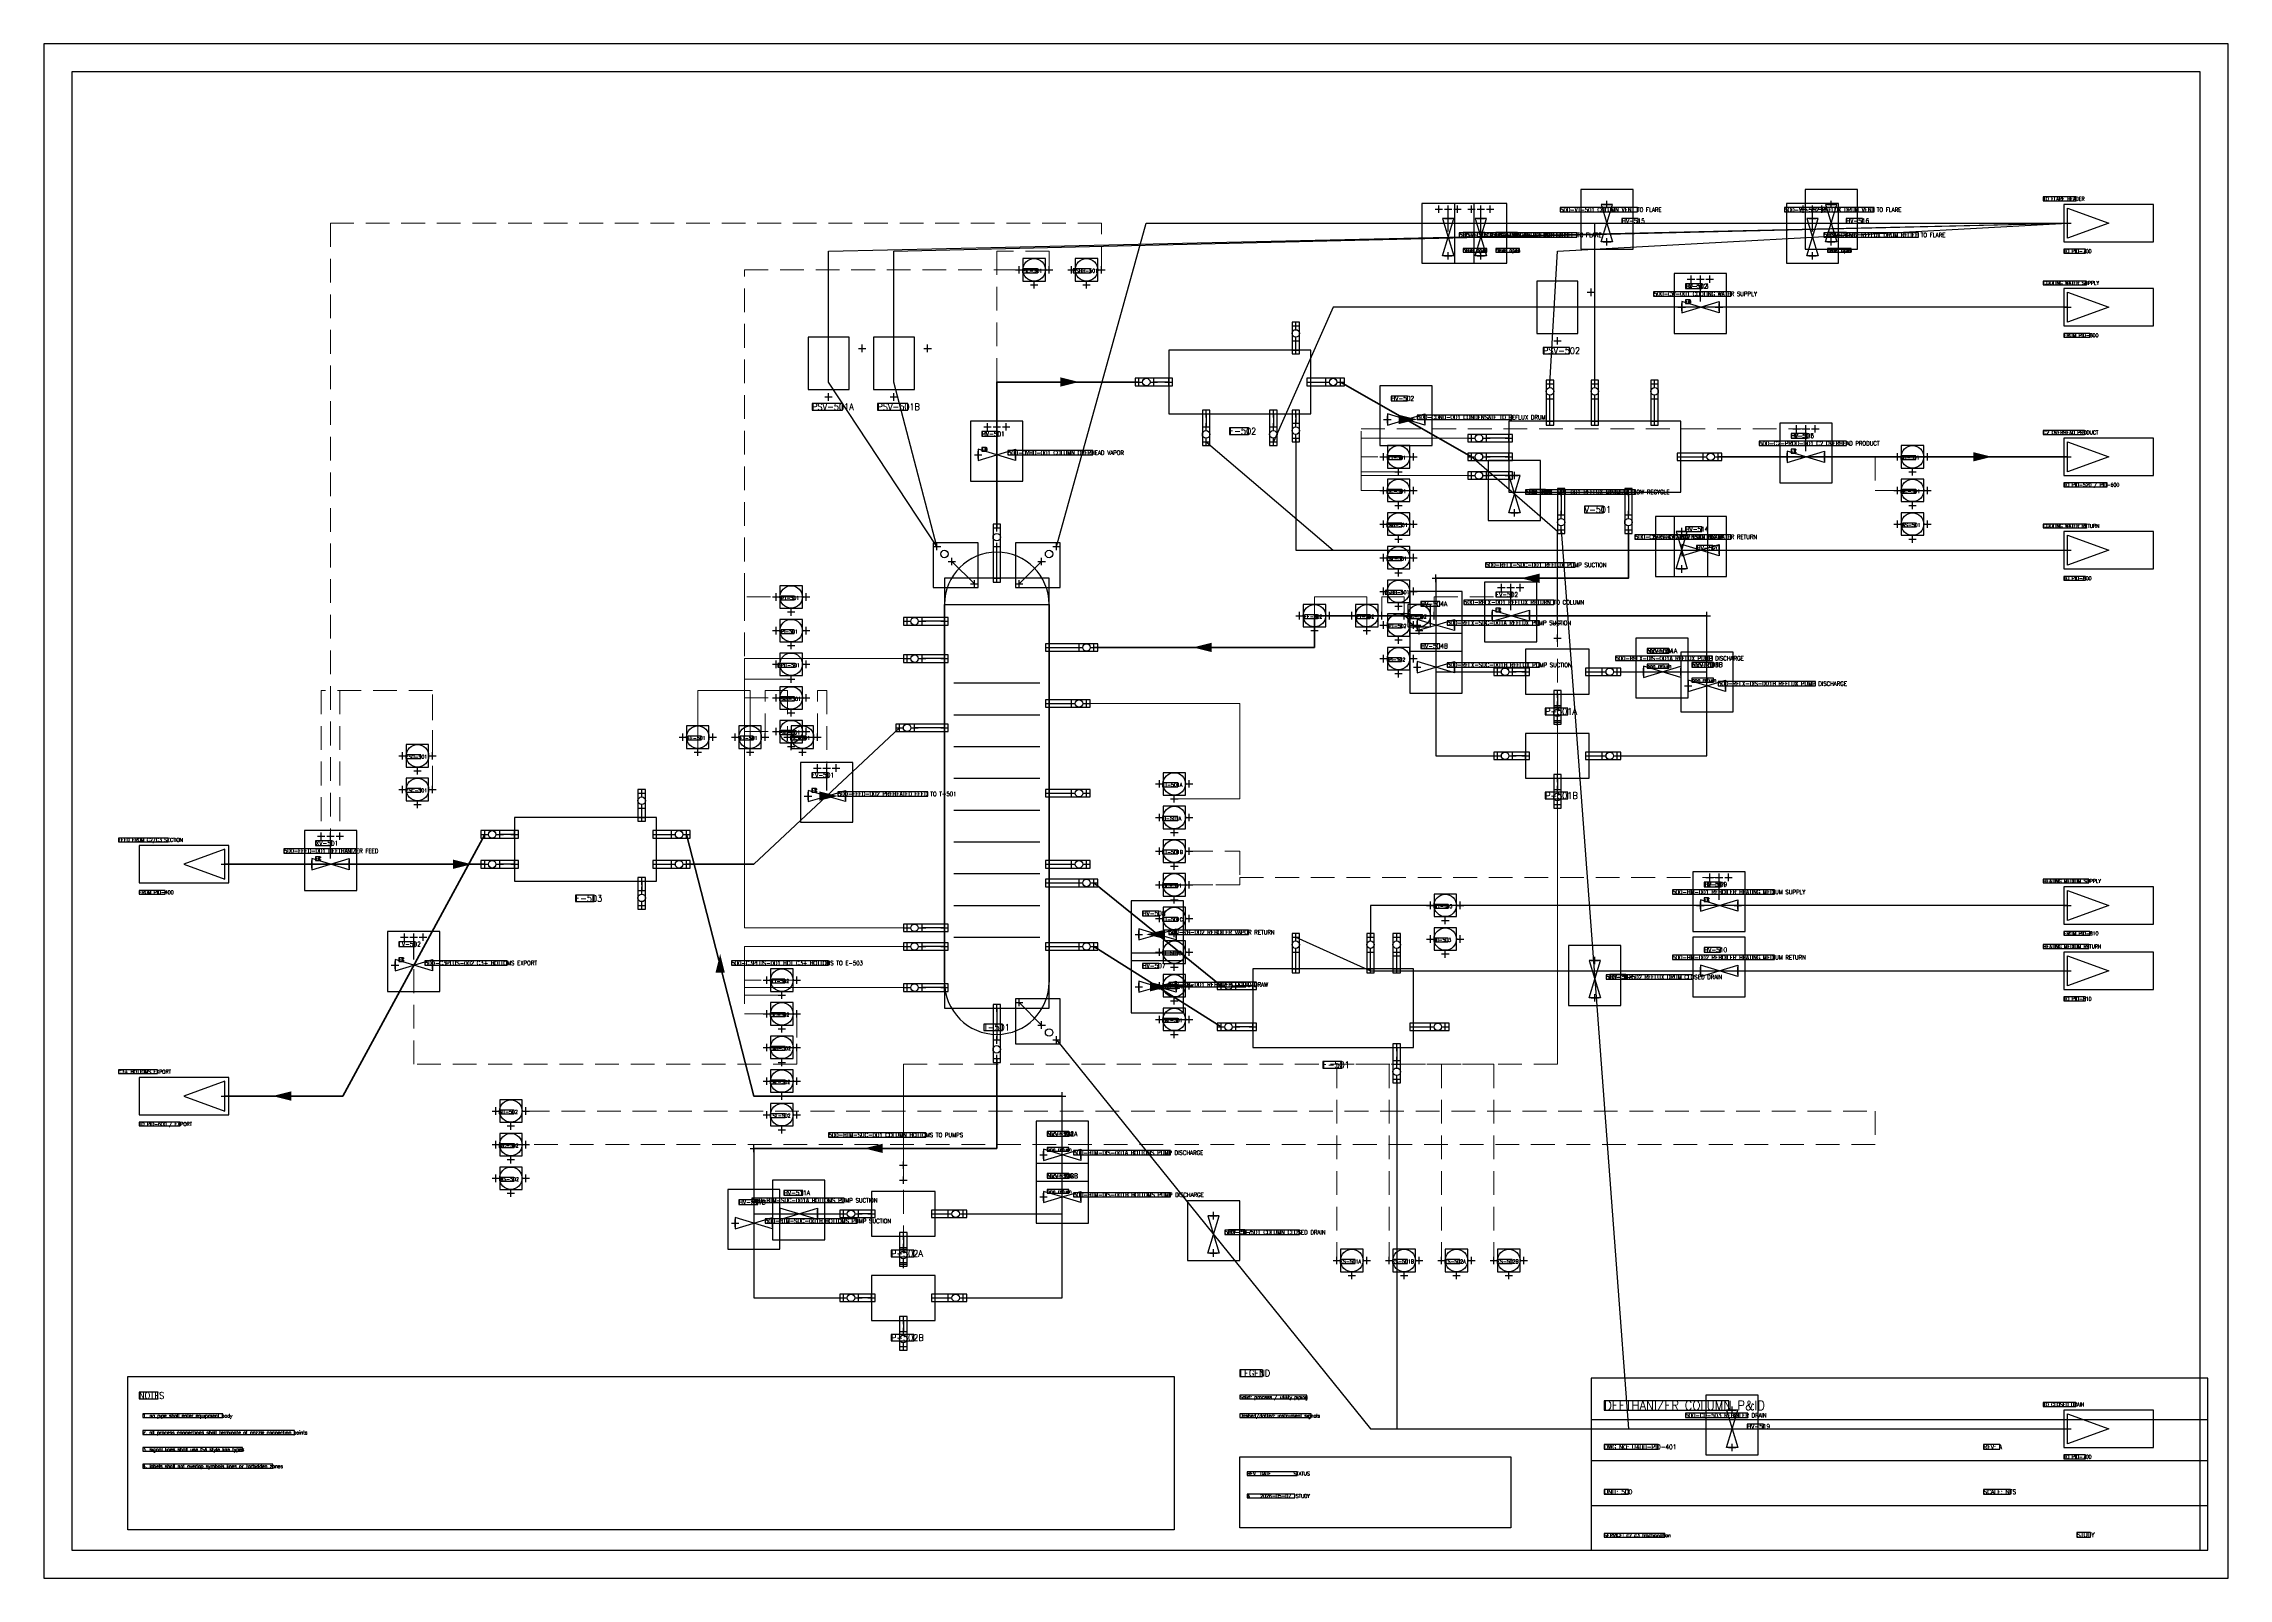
# Model space of a CAD drawing. Header units: metres. Extents: x 10 to 1179, y 10 to 831.
import ezdxf

# ---------------------------------------------------------------- set-up
doc = ezdxf.new("R2010")
doc.units = ezdxf.units.M
doc.linetypes.add('DASHED', pattern=[19.05, 12.7, -6.35])
for name, color, linetype in [('BORDER', 7, 'CONTINUOUS'), ('DRAIN', 8, 'CONTINUOUS'), ('EQUIPMENT', 4, 'CONTINUOUS'), ('FLARE', 7, 'CONTINUOUS'), ('IMPULSE_LINE', 2, 'CONTINUOUS'), ('INSTRUMENT', 6, 'CONTINUOUS'), ('NOZZLES', 1, 'CONTINUOUS'), ('OFFPAGE', 1, 'CONTINUOUS'), ('PROCESS', 1, 'CONTINUOUS'), ('QA_OVERLAY', 2, 'CONTINUOUS'), ('SIGNAL_ELECTRIC', 2, 'CONTINUOUS'), ('SIGNAL_PNEUMATIC', 2, 'CONTINUOUS'), ('SIGNAL_SIS', 2, 'CONTINUOUS'), ('SIGNAL_SOFTWARE', 2, 'CONTINUOUS'), ('TABLE', 8, 'CONTINUOUS'), ('TEXT', 7, 'CONTINUOUS'), ('UTILITY', 5, 'CONTINUOUS'), ('VALVES', 1, 'CONTINUOUS')]:
    doc.layers.add(name, color=color, linetype=linetype)
doc.styles.get("Standard").update_dxf_attribs({"font": 'STANDARD'})

msp = doc.modelspace()

# ---------------------------------------------------------------- linework, layer by layer
at = {"layer": 'BORDER'}
for p, q in [((838, 95), (1168, 95)), ((838, 73), (1168, 73)), ((838, 49), (1168, 49))]:
    msp.add_line(p, q, dxfattribs=at)
for points in [[(10, 10), (1179, 10), (1179, 831), (10, 831), (10, 10)], [(25, 25), (1164, 25), (1164, 816), (25, 816), (25, 25)], [(838, 25), (1168, 25), (1168, 117), (838, 117), (838, 25)]]:
    msp.add_lwpolyline(points, dxfattribs=at)
at = {"layer": 'DRAIN', "lineweight": 25}
for points in [[(680, 620), (680, 560), (1093, 560)], [(822, 571), (858, 90), (1093, 90)], [(552, 298), (720, 90), (1093, 90)], [(734, 277), (734, 90), (1093, 90)]]:
    msp.add_lwpolyline(points, dxfattribs=at)
at = {"layer": 'EQUIPMENT'}
for p, q in [((497, 489), (543, 489)), ((497, 472), (543, 472)), ((497, 455), (543, 455)), ((497, 438), (543, 438)), ((497, 421), (543, 421)), ((497, 404), (543, 404)), ((497, 387), (543, 387)), ((497, 370), (543, 370)), ((497, 353), (543, 353))]:
    msp.add_line(p, q, dxfattribs=at)
msp.add_lwpolyline([(492, 329), (492, 531), (548, 531), (548, 329)], dxfattribs=at)
for centre, start, end in [((520, 531), 0, 180), ((520, 329), 180, 360)]:
    msp.add_arc(centre, 28, start, end, dxfattribs=at)
at = {"layer": 'FLARE', "lineweight": 25}
for points in [[(488, 562), (430, 650), (430, 720), (1093, 735)], [(488, 562), (465, 650), (465, 720), (1093, 735)], [(552, 562), (600, 735), (1093, 735)], [(816, 649), (820, 720), (1093, 735)], [(840, 649), (840, 735), (1093, 735)]]:
    msp.add_lwpolyline(points, dxfattribs=at)
at = {"layer": 'IMPULSE_LINE', "linetype": 'CONTINUOUS', "lineweight": 18}
for points in [[(735, 602), (715, 602), (715, 620), (774, 620)], [(735, 602), (715, 602), (715, 600), (774, 600)], [(690, 517), (690, 535), (718, 535), (718, 517)], [(410, 491), (385, 491), (385, 502), (472, 502)], [(410, 491), (385, 491), (385, 358), (472, 358)], [(360, 452), (360, 485), (388, 485), (388, 452)], [(615, 427), (650, 427), (650, 478), (568, 478)], [(405, 322), (385, 322), (385, 348), (472, 348)], [(405, 322), (385, 322), (385, 326), (472, 326)]]:
    msp.add_lwpolyline(points, dxfattribs=at)
at = {"layer": 'INSTRUMENT'}
for p, q in [((761.5, 730.5), (761.5, 742.5)), ((779, 730.5), (779, 742.5)), ((956.5, 730.5), (956.5, 742.5)), ((534, 710), (546, 710)), ((896.5, 693), (896.5, 705)), ((520, 614), (520, 626)), ((953, 613), (953, 625)), ((729, 592), (741, 592)), ((1004, 592), (1016, 592)), ((729, 574), (741, 574)), ((729, 556), (741, 556)), ((795, 528), (795, 540)), ((740, 525), (752, 525)), ((404, 481), (416, 481)), ((404, 463), (416, 463)), ((410, 460), (422, 460)), ((429, 431.5), (429, 443.5)), ((163.5, 395), (163.5, 407)), ((609, 381), (621, 381)), ((906.5, 373), (906.5, 385)), ((208, 341), (208, 353)), ((609, 327), (621, 327)), ((399, 312), (411, 312)), ((609, 309), (621, 309)), ((399, 294), (411, 294)), ((399, 276), (411, 276)), ((254, 242), (266, 242))]:
    msp.add_line(p, q, dxfattribs=at)
for centre in [(540, 710), (568, 710), (735, 610), (1010, 610), (735, 592), (1010, 592), (735, 574), (1010, 574), (735, 556), (410, 535), (735, 538), (690, 525), (718, 525), (746, 525), (410, 517), (735, 520), (410, 499), (735, 502), (410, 481), (410, 463), (210, 450), (360, 460), (388, 460), (416, 460), (210, 432), (615, 435), (615, 417), (615, 399), (615, 381), (760, 370), (615, 363), (615, 345), (760, 352), (405, 330), (615, 327), (405, 312), (615, 309), (405, 294), (405, 276), (260, 260), (405, 258), (260, 242), (260, 224), (710, 180), (738, 180), (766, 180), (794, 180)]:
    msp.add_circle(centre, 6, dxfattribs=at)
at = {"layer": 'NOZZLES'}
for p, q in [((678.2, 680), (681.8, 680)), ((680, 678.2), (680, 681.8)), ((594.2, 650), (597.8, 650)), ((596, 648.2), (596, 651.8)), ((702.2, 650), (705.8, 650)), ((704, 648.2), (704, 651.8)), ((814.2, 649), (817.8, 649)), ((816, 647.2), (816, 650.8)), ((838.2, 649), (841.8, 649)), ((840, 647.2), (840, 650.8)), ((870.2, 649), (873.8, 649)), ((872, 647.2), (872, 650.8)), ((632, 616.2), (632, 619.8)), ((668, 616.2), (668, 619.8)), ((678.2, 620), (681.8, 620)), ((680, 618.2), (680, 621.8)), ((772.2, 620), (775.8, 620)), ((774, 618.2), (774, 621.8)), ((630.2, 618), (633.8, 618)), ((666.2, 618), (669.8, 618)), ((772.2, 610), (775.8, 610)), ((774, 608.2), (774, 611.8)), ((904.2, 610), (907.8, 610)), ((906, 608.2), (906, 611.8)), ((772.2, 600), (775.8, 600)), ((774, 598.2), (774, 601.8)), ((520, 570.2), (520, 573.8)), ((486.2, 562), (489.8, 562)), ((488, 560.2), (488, 563.8)), ((518.2, 572), (521.8, 572)), ((550.2, 562), (553.8, 562)), ((552, 560.2), (552, 563.8)), ((820.2, 571), (823.8, 571)), ((822, 569.2), (822, 572.8)), ((856.2, 571), (859.8, 571)), ((858, 569.2), (858, 572.8)), ((470.2, 522), (473.8, 522)), ((472, 520.2), (472, 523.8)), ((472, 500.2), (472, 503.8)), ((570.2, 508), (573.8, 508)), ((572, 506.2), (572, 509.8)), ((470.2, 502), (473.8, 502)), ((786.2, 495), (789.8, 495)), ((788, 493.2), (788, 496.8)), ((850.2, 495), (853.8, 495)), ((852, 493.2), (852, 496.8)), ((568, 476.2), (568, 479.8)), ((566.2, 478), (569.8, 478)), ((818.2, 469), (821.8, 469)), ((820, 467.2), (820, 470.8)), ((466.2, 465), (469.8, 465)), ((468, 463.2), (468, 466.8)), ((786.2, 450), (789.8, 450)), ((788, 448.2), (788, 451.8)), ((850.2, 450), (853.8, 450)), ((852, 448.2), (852, 451.8)), ((328.2, 430), (331.8, 430)), ((330, 428.2), (330, 431.8)), ((566.2, 430), (569.8, 430)), ((568, 428.2), (568, 431.8)), ((818.2, 424), (821.8, 424)), ((820, 422.2), (820, 425.8)), ((246, 406.2), (246, 409.8)), ((354, 406.2), (354, 409.8)), ((244.2, 408), (247.8, 408)), ((352.2, 408), (355.8, 408)), ((244.2, 392), (247.8, 392)), ((246, 390.2), (246, 393.8)), ((352.2, 392), (355.8, 392)), ((354, 390.2), (354, 393.8)), ((566.2, 392), (569.8, 392)), ((568, 390.2), (568, 393.8)), ((570.2, 382), (573.8, 382)), ((572, 380.2), (572, 383.8)), ((328.2, 370), (331.8, 370)), ((330, 368.2), (330, 371.8)), ((470.2, 358), (473.8, 358)), ((472, 356.2), (472, 359.8)), ((678.2, 353), (681.8, 353)), ((680, 351.2), (680, 354.8)), ((718.2, 353), (721.8, 353)), ((720, 351.2), (720, 354.8)), ((732.2, 353), (735.8, 353)), ((734, 351.2), (734, 354.8)), ((470.2, 348), (473.8, 348)), ((472, 346.2), (472, 349.8)), ((570.2, 348), (573.8, 348)), ((572, 346.2), (572, 349.8)), ((472, 324.2), (472, 327.8)), ((640, 325.2), (640, 328.8)), ((470.2, 326), (473.8, 326)), ((638.2, 327), (641.8, 327)), ((638.2, 305), (641.8, 305)), ((640, 303.2), (640, 306.8)), ((758.2, 305), (761.8, 305)), ((760, 303.2), (760, 306.8)), ((550.2, 298), (553.8, 298)), ((552, 296.2), (552, 299.8)), ((518.2, 288), (521.8, 288)), ((520, 286.2), (520, 289.8)), ((732.2, 277), (735.8, 277)), ((734, 275.2), (734, 278.8)), ((436.2, 205), (439.8, 205)), ((438, 203.2), (438, 206.8)), ((500.2, 205), (503.8, 205)), ((502, 203.2), (502, 206.8)), ((468.2, 179), (471.8, 179)), ((470, 177.2), (470, 180.8)), ((436.2, 160), (439.8, 160)), ((438, 158.2), (438, 161.8)), ((500.2, 160), (503.8, 160)), ((502, 158.2), (502, 161.8)), ((468.2, 134), (471.8, 134)), ((470, 132.2), (470, 135.8))]:
    msp.add_line(p, q, dxfattribs=at)
at = {"layer": 'NOZZLES', "lineweight": 25}
for p, q in [((680, 667), (680, 672)), ((612, 650), (604, 650)), ((688, 650), (696, 650)), ((632, 633), (632, 626)), ((668, 633), (668, 626)), ((680, 633), (680, 628)), ((816, 629), (816, 641)), ((840, 629), (840, 641)), ((872, 629), (872, 641)), ((794, 620), (782, 620)), ((794, 610), (782, 610)), ((886, 610), (898, 610)), ((794, 600), (782, 600)), ((822, 591), (822, 579)), ((858, 591), (858, 579)), ((520, 545), (520, 562)), ((508, 542), (496, 554)), ((532, 542), (544, 554)), ((492, 522), (480, 522)), ((548, 508), (564, 508)), ((492, 502), (480, 502)), ((803, 495), (796, 495)), ((837, 495), (844, 495)), ((820, 483), (820, 477)), ((548, 478), (560, 478)), ((492, 465), (476, 465)), ((803, 450), (796, 450)), ((837, 450), (844, 450)), ((820, 438), (820, 432)), ((330, 417), (330, 422)), ((548, 430), (560, 430)), ((262, 408), (254, 408)), ((338, 408), (346, 408)), ((262, 392), (254, 392)), ((338, 392), (346, 392)), ((548, 392), (560, 392)), ((330, 383), (330, 378)), ((548, 382), (564, 382)), ((492, 358), (480, 358)), ((492, 348), (480, 348)), ((548, 348), (564, 348)), ((680, 336), (680, 345)), ((720, 336), (720, 345)), ((734, 336), (734, 345)), ((492, 326), (480, 326)), ((532, 318), (544, 306)), ((657, 327), (648, 327)), ((520, 315), (520, 298)), ((657, 305), (648, 305)), ((743, 305), (752, 305)), ((734, 294), (734, 285)), ((453, 205), (446, 205)), ((487, 205), (494, 205)), ((470, 193), (470, 187)), ((453, 160), (446, 160)), ((487, 160), (494, 160)), ((470, 148), (470, 142))]:
    msp.add_line(p, q, dxfattribs=at)
at = {"layer": 'NOZZLES'}
for centre in [(680, 676), (600, 650), (700, 650), (816, 645), (840, 645), (872, 645), (632, 622), (668, 622), (680, 624), (778, 620), (778, 610), (902, 610), (778, 600), (822, 575), (858, 575), (520, 567), (492, 558), (548, 558), (476, 522), (476, 502), (568, 508), (792, 495), (848, 495), (564, 478), (820, 473), (472, 465), (792, 450), (848, 450), (330, 426), (564, 430), (820, 428), (250, 408), (350, 408), (250, 392), (350, 392), (564, 392), (330, 374), (568, 382), (476, 358), (680, 349), (720, 349), (734, 349), (476, 348), (568, 348), (476, 326), (644, 327), (548, 302), (644, 305), (756, 305), (520, 293), (734, 281), (442, 205), (498, 205), (470, 183), (442, 160), (498, 160), (470, 138)]:
    msp.add_circle(centre, 2, dxfattribs=at)
at = {"layer": 'OFFPAGE'}
for points in [[(1093, 743), (1115, 735), (1093, 727), (1093, 743)], [(1093, 698), (1115, 690), (1093, 682), (1093, 698)], [(1093, 618), (1115, 610), (1093, 602), (1093, 618)], [(1093, 568), (1115, 560), (1093, 552), (1093, 568)], [(107, 400), (85, 392), (107, 384), (107, 400)], [(1093, 378), (1115, 370), (1093, 362), (1093, 378)], [(1093, 343), (1115, 335), (1093, 327), (1093, 343)], [(107, 276), (85, 268), (107, 260), (107, 276)], [(1093, 98), (1115, 90), (1093, 82), (1093, 98)]]:
    msp.add_lwpolyline(points, dxfattribs=at)
at = {"layer": 'PROCESS', "lineweight": 35}
for points in [[(520, 572), (520, 650), (596, 650)], [(704, 650), (774, 610)], [(906, 610), (1000, 610), (1093, 610)], [(858, 571), (858, 545), (755, 545)], [(900, 525), (690, 525), (690, 508), (572, 508)], [(354, 392), (390, 392), (468, 465)], [(246, 408), (170, 268), (107, 268)], [(555, 268), (390, 268), (354, 408)], [(107, 392), (220, 392), (246, 392)], [(640, 327), (572, 382)], [(572, 348), (640, 305)], [(520, 288), (520, 240), (390, 240)]]:
    msp.add_lwpolyline(points, dxfattribs=at)
at = {"layer": 'PROCESS', "lineweight": 25}
for points in [[(820, 525), (820, 570), (774, 610)], [(755, 545), (755, 495), (788, 495)], [(755, 545), (755, 450), (788, 450)], [(852, 495), (900, 495), (900, 525)], [(852, 450), (900, 450), (900, 525)], [(502, 205), (555, 205), (555, 268)], [(502, 160), (555, 160), (555, 268)], [(390, 240), (390, 205), (438, 205)], [(390, 240), (390, 160), (438, 160)]]:
    msp.add_lwpolyline(points, dxfattribs=at)
at = {"layer": 'PROCESS'}
for points in [[(564, 650), (554, 652.5), (554, 647.5)], [(745, 630), (735, 632.5), (735, 627.5)], [(1052.5, 610), (1042.5, 612.5), (1042.5, 607.5)], [(800.5, 545), (810.5, 542.5), (810.5, 547.5)], [(625, 508), (635, 505.5), (635, 510.5)], [(435, 428.5), (425, 431), (425, 426)], [(239, 392), (229, 394.5), (229, 389.5)], [(600, 354.5), (610, 352), (610, 357)], [(372, 344), (369.5, 334), (374.5, 334)], [(612, 326.5), (602, 329), (602, 324)], [(132.5, 268), (142.5, 265.5), (142.5, 270.5)], [(449, 240), (459, 237.5), (459, 242.5)]]:
    msp.add_solid(points, dxfattribs=at)
at = {"layer": 'QA_OVERLAY'}
for p, q in [((754.5, 742.5), (758.5, 742.5)), ((756.5, 740.5), (756.5, 744.5)), ((759.5, 742.5), (763.5, 742.5)), ((759.5, 742.5), (763.5, 742.5)), ((759.5, 737.5), (763.5, 737.5)), ((761.5, 740.5), (761.5, 744.5)), ((761.5, 740.5), (761.5, 744.5)), ((761.5, 735.5), (761.5, 739.5)), ((764.5, 742.5), (768.5, 742.5)), ((766.5, 740.5), (766.5, 744.5)), ((772, 742.5), (776, 742.5)), ((774, 740.5), (774, 744.5)), ((777, 742.5), (781, 742.5)), ((777, 742.5), (781, 742.5)), ((777, 737.5), (781, 737.5)), ((779, 740.5), (779, 744.5)), ((779, 740.5), (779, 744.5)), ((779, 735.5), (779, 739.5)), ((782, 742.5), (786, 742.5)), ((784, 740.5), (784, 744.5)), ((844.5, 745), (848.5, 745)), ((846.5, 743), (846.5, 747)), ((949.5, 742.5), (953.5, 742.5)), ((951.5, 740.5), (951.5, 744.5)), ((954.5, 742.5), (958.5, 742.5)), ((954.5, 742.5), (958.5, 742.5)), ((954.5, 737.5), (958.5, 737.5)), ((956.5, 740.5), (956.5, 744.5)), ((956.5, 740.5), (956.5, 744.5)), ((956.5, 735.5), (956.5, 739.5)), ((959.5, 742.5), (963.5, 742.5)), ((961.5, 740.5), (961.5, 744.5)), ((964.5, 745), (968.5, 745)), ((966.5, 743), (966.5, 747)), ((1093, 733), (1093, 737)), ((1093, 733), (1093, 737)), ((844.5, 725), (848.5, 725)), ((846.5, 723), (846.5, 727)), ((964.5, 725), (968.5, 725)), ((966.5, 723), (966.5, 727)), ((1091, 735), (1095, 735)), ((1091, 735), (1095, 735)), ((759.5, 717.5), (763.5, 717.5)), ((761.5, 715.5), (761.5, 719.5)), ((777, 717.5), (781, 717.5)), ((779, 715.5), (779, 719.5)), ((954.5, 717.5), (958.5, 717.5)), ((956.5, 715.5), (956.5, 719.5)), ((530, 710), (534, 710)), ((532, 708), (532, 712)), ((538, 702), (542, 702)), ((540, 700), (540, 704)), ((546, 710), (550, 710)), ((546, 710), (550, 710)), ((548, 708), (548, 712)), ((548, 708), (548, 712)), ((558, 710), (562, 710)), ((560, 708), (560, 712)), ((566, 702), (570, 702)), ((568, 700), (568, 704)), ((574, 710), (578, 710)), ((574, 710), (578, 710)), ((576, 708), (576, 712)), ((576, 708), (576, 712)), ((889.5, 705), (893.5, 705)), ((891.5, 703), (891.5, 707)), ((894.5, 705), (898.5, 705)), ((894.5, 705), (898.5, 705)), ((896.5, 703), (896.5, 707)), ((896.5, 703), (896.5, 707)), ((899.5, 705), (903.5, 705)), ((901.5, 703), (901.5, 707)), ((836, 698), (840, 698)), ((838, 696), (838, 700)), ((884.5, 690), (888.5, 690)), ((884.5, 690), (888.5, 690)), ((886.5, 688), (886.5, 692)), ((886.5, 688), (886.5, 692)), ((904.5, 690), (908.5, 690)), ((904.5, 690), (908.5, 690)), ((906.5, 688), (906.5, 692)), ((906.5, 688), (906.5, 692)), ((1091, 690), (1095, 690)), ((1091, 690), (1095, 690)), ((1093, 688), (1093, 692)), ((1093, 688), (1093, 692)), ((678, 680), (682, 680)), ((678, 680), (682, 680)), ((680, 678), (680, 682)), ((680, 678), (680, 682)), ((446, 668), (450, 668)), ((448, 666), (448, 670)), ((481, 668), (485, 668)), ((483, 666), (483, 670)), ((678, 672), (682, 672)), ((678, 672), (682, 672)), ((678, 667), (682, 667)), ((680, 670), (680, 674)), ((680, 670), (680, 674)), ((680, 665), (680, 669)), ((818, 672), (822, 672)), ((820, 670), (820, 674)), ((430, 640), (430, 644)), ((465, 640), (465, 644)), ((594, 650), (598, 650)), ((594, 650), (598, 650)), ((596, 648), (596, 652)), ((596, 648), (596, 652)), ((602, 650), (606, 650)), ((602, 650), (606, 650)), ((604, 648), (604, 652)), ((604, 648), (604, 652)), ((610, 650), (614, 650)), ((612, 648), (612, 652)), ((686, 650), (690, 650)), ((688, 648), (688, 652)), ((694, 650), (698, 650)), ((694, 650), (698, 650)), ((696, 648), (696, 652)), ((696, 648), (696, 652)), ((702, 650), (706, 650)), ((702, 650), (706, 650)), ((704, 648), (704, 652)), ((704, 648), (704, 652)), ((814, 649), (818, 649)), ((814, 649), (818, 649)), ((816, 647), (816, 651)), ((816, 647), (816, 651)), ((816, 639), (816, 643)), ((838, 649), (842, 649)), ((838, 649), (842, 649)), ((840, 647), (840, 651)), ((840, 647), (840, 651)), ((840, 639), (840, 643)), ((870, 649), (874, 649)), ((870, 649), (874, 649)), ((872, 647), (872, 651)), ((872, 647), (872, 651)), ((872, 639), (872, 643)), ((428, 642), (432, 642)), ((463, 642), (467, 642)), ((630, 633), (634, 633)), ((632, 631), (632, 635)), ((666, 633), (670, 633)), ((668, 631), (668, 635)), ((678, 633), (682, 633)), ((680, 631), (680, 635)), ((729, 628), (729, 632)), ((749, 628), (749, 632)), ((814, 641), (818, 641)), ((838, 641), (842, 641)), ((870, 641), (874, 641)), ((513, 626), (517, 626)), ((515, 624), (515, 628)), ((518, 626), (522, 626)), ((518, 626), (522, 626)), ((520, 624), (520, 628)), ((520, 624), (520, 628)), ((523, 626), (527, 626)), ((525, 624), (525, 628)), ((630, 626), (634, 626)), ((630, 626), (634, 626)), ((632, 624), (632, 628)), ((632, 624), (632, 628)), ((632, 616), (632, 620)), ((632, 616), (632, 620)), ((666, 626), (670, 626)), ((666, 626), (670, 626)), ((668, 624), (668, 628)), ((668, 624), (668, 628)), ((668, 616), (668, 620)), ((668, 616), (668, 620)), ((678, 628), (682, 628)), ((678, 628), (682, 628)), ((678, 620), (682, 620)), ((678, 620), (682, 620)), ((680, 626), (680, 630)), ((680, 626), (680, 630)), ((680, 618), (680, 622)), ((680, 618), (680, 622)), ((727, 630), (731, 630)), ((747, 630), (751, 630)), ((772, 620), (776, 620)), ((772, 620), (776, 620)), ((774, 618), (774, 622)), ((774, 618), (774, 622)), ((780, 620), (784, 620)), ((782, 618), (782, 622)), ((792, 620), (796, 620)), ((794, 618), (794, 622)), ((814, 629), (818, 629)), ((816, 627), (816, 631)), ((838, 629), (842, 629)), ((840, 627), (840, 631)), ((870, 629), (874, 629)), ((872, 627), (872, 631)), ((946, 625), (950, 625)), ((948, 623), (948, 627)), ((951, 625), (955, 625)), ((951, 625), (955, 625)), ((953, 623), (953, 627)), ((953, 623), (953, 627)), ((956, 625), (960, 625)), ((958, 623), (958, 627)), ((508, 611), (512, 611)), ((508, 611), (512, 611)), ((510, 609), (510, 613)), ((510, 609), (510, 613)), ((528, 611), (532, 611)), ((528, 611), (532, 611)), ((530, 609), (530, 613)), ((530, 609), (530, 613)), ((630, 618), (634, 618)), ((630, 618), (634, 618)), ((666, 618), (670, 618)), ((666, 618), (670, 618)), ((725, 610), (729, 610)), ((727, 608), (727, 612)), ((741, 610), (745, 610)), ((741, 610), (745, 610)), ((743, 608), (743, 612)), ((743, 608), (743, 612)), ((772, 610), (776, 610)), ((772, 610), (776, 610)), ((774, 608), (774, 612)), ((774, 608), (774, 612)), ((780, 610), (784, 610)), ((782, 608), (782, 612)), ((792, 610), (796, 610)), ((794, 608), (794, 612)), ((884, 610), (888, 610)), ((886, 608), (886, 612)), ((896, 610), (900, 610)), ((898, 608), (898, 612)), ((904, 610), (908, 610)), ((904, 610), (908, 610)), ((906, 608), (906, 612)), ((906, 608), (906, 612)), ((941, 610), (945, 610)), ((941, 610), (945, 610)), ((943, 608), (943, 612)), ((943, 608), (943, 612)), ((961, 610), (965, 610)), ((961, 610), (965, 610)), ((963, 608), (963, 612)), ((963, 608), (963, 612)), ((1000, 610), (1004, 610)), ((1002, 608), (1002, 612)), ((1016, 610), (1020, 610)), ((1016, 610), (1020, 610)), ((1018, 608), (1018, 612)), ((1018, 608), (1018, 612)), ((1091, 610), (1095, 610)), ((1091, 610), (1095, 610)), ((1093, 608), (1093, 612)), ((1093, 608), (1093, 612)), ((733, 602), (737, 602)), ((735, 600), (735, 604)), ((772, 600), (776, 600)), ((772, 600), (776, 600)), ((774, 598), (774, 602)), ((774, 598), (774, 602)), ((780, 600), (784, 600)), ((782, 598), (782, 602)), ((792, 600), (796, 600)), ((794, 598), (794, 602)), ((795, 600), (799, 600)), ((795, 600), (799, 600)), ((797, 598), (797, 602)), ((797, 598), (797, 602)), ((1008, 602), (1012, 602)), ((1010, 600), (1010, 604)), ((725, 592), (729, 592)), ((727, 590), (727, 594)), ((735, 582), (735, 586)), ((741, 592), (745, 592)), ((741, 592), (745, 592)), ((743, 590), (743, 594)), ((743, 590), (743, 594)), ((820, 591), (824, 591)), ((822, 589), (822, 593)), ((856, 591), (860, 591)), ((858, 589), (858, 593)), ((1000, 592), (1004, 592)), ((1002, 590), (1002, 594)), ((1010, 582), (1010, 586)), ((1016, 592), (1020, 592)), ((1016, 592), (1020, 592)), ((1018, 590), (1018, 594)), ((1018, 590), (1018, 594)), ((520, 570), (520, 574)), ((520, 570), (520, 574)), ((725, 574), (729, 574)), ((727, 572), (727, 576)), ((733, 584), (737, 584)), ((741, 574), (745, 574)), ((741, 574), (745, 574)), ((743, 572), (743, 576)), ((743, 572), (743, 576)), ((795, 580), (799, 580)), ((795, 580), (799, 580)), ((797, 578), (797, 582)), ((797, 578), (797, 582)), ((820, 579), (824, 579)), ((822, 577), (822, 581)), ((822, 569), (822, 573)), ((822, 569), (822, 573)), ((856, 579), (860, 579)), ((858, 577), (858, 581)), ((858, 569), (858, 573)), ((858, 569), (858, 573)), ((1000, 574), (1004, 574)), ((1002, 572), (1002, 576)), ((1008, 584), (1012, 584)), ((1016, 574), (1020, 574)), ((1016, 574), (1020, 574)), ((1018, 572), (1018, 576)), ((1018, 572), (1018, 576)), ((486, 562), (490, 562)), ((486, 562), (490, 562)), ((488, 560), (488, 564)), ((488, 560), (488, 564)), ((518, 572), (522, 572)), ((518, 572), (522, 572)), ((518, 562), (522, 562)), ((520, 560), (520, 564)), ((550, 562), (554, 562)), ((550, 562), (554, 562)), ((552, 560), (552, 564)), ((552, 560), (552, 564)), ((733, 566), (737, 566)), ((735, 564), (735, 568)), ((820, 571), (824, 571)), ((820, 571), (824, 571)), ((856, 571), (860, 571)), ((856, 571), (860, 571)), ((884.5, 570), (888.5, 570)), ((886.5, 568), (886.5, 572)), ((886.5, 558), (886.5, 562)), ((906.5, 558), (906.5, 562)), ((1008, 566), (1012, 566)), ((1010, 564), (1010, 568)), ((1093, 558), (1093, 562)), ((1093, 558), (1093, 562)), ((494, 554), (498, 554)), ((496, 552), (496, 556)), ((542, 554), (546, 554)), ((544, 552), (544, 556)), ((725, 556), (729, 556)), ((727, 554), (727, 558)), ((735, 546), (735, 550)), ((741, 556), (745, 556)), ((741, 556), (745, 556)), ((743, 554), (743, 558)), ((743, 554), (743, 558)), ((884.5, 560), (888.5, 560)), ((884.5, 550), (888.5, 550)), ((886.5, 548), (886.5, 552)), ((904.5, 560), (908.5, 560)), ((1091, 560), (1095, 560)), ((1091, 560), (1095, 560)), ((506, 542), (510, 542)), ((508, 540), (508, 544)), ((518, 545), (522, 545)), ((520, 543), (520, 547)), ((530, 542), (534, 542)), ((532, 540), (532, 544)), ((725, 538), (729, 538)), ((727, 536), (727, 540)), ((733, 548), (737, 548)), ((741, 538), (745, 538)), ((741, 538), (745, 538)), ((743, 536), (743, 540)), ((743, 536), (743, 540)), ((753, 545), (757, 545)), ((755, 543), (755, 547)), ((788, 540), (792, 540)), ((790, 538), (790, 542)), ((793, 540), (797, 540)), ((793, 540), (797, 540)), ((795, 538), (795, 542)), ((795, 538), (795, 542)), ((798, 540), (802, 540)), ((800, 538), (800, 542)), ((400, 535), (404, 535)), ((402, 533), (402, 537)), ((408, 527), (412, 527)), ((410, 525), (410, 529)), ((416, 535), (420, 535)), ((416, 535), (420, 535)), ((418, 533), (418, 537)), ((418, 533), (418, 537)), ((682, 523), (682, 527)), ((698, 523), (698, 527)), ((698, 523), (698, 527)), ((710, 523), (710, 527)), ((726, 523), (726, 527)), ((726, 523), (726, 527)), ((733, 530), (737, 530)), ((735, 528), (735, 532)), ((738, 523), (738, 527)), ((754, 523), (754, 527)), ((754, 523), (754, 527)), ((785, 523), (785, 527)), ((805, 523), (805, 527)), ((820, 523), (820, 527)), ((900, 523), (900, 527)), ((400, 517), (404, 517)), ((402, 515), (402, 519)), ((416, 517), (420, 517)), ((416, 517), (420, 517)), ((418, 515), (418, 519)), ((418, 515), (418, 519)), ((470, 522), (474, 522)), ((470, 522), (474, 522)), ((472, 520), (472, 524)), ((472, 520), (472, 524)), ((478, 522), (482, 522)), ((480, 520), (480, 524)), ((490, 522), (494, 522)), ((492, 520), (492, 524)), ((680, 525), (684, 525)), ((688, 517), (692, 517)), ((690, 515), (690, 519)), ((696, 525), (700, 525)), ((696, 525), (700, 525)), ((708, 525), (712, 525)), ((716, 517), (720, 517)), ((718, 515), (718, 519)), ((724, 525), (728, 525)), ((724, 525), (728, 525)), ((725, 520), (729, 520)), ((727, 518), (727, 522)), ((736, 525), (740, 525)), ((741, 520), (745, 520)), ((741, 520), (745, 520)), ((743, 518), (743, 522)), ((743, 518), (743, 522)), ((743, 520), (747, 520)), ((744, 517), (748, 517)), ((745, 518), (745, 522)), ((746, 515), (746, 519)), ((752, 525), (756, 525)), ((752, 525), (756, 525)), ((763, 520), (767, 520)), ((765, 518), (765, 522)), ((783, 525), (787, 525)), ((803, 525), (807, 525)), ((818, 525), (822, 525)), ((818, 521), (822, 521)), ((820, 519), (820, 523)), ((820, 511), (820, 515)), ((898, 525), (902, 525)), ((408, 509), (412, 509)), ((410, 507), (410, 511)), ((472, 500), (472, 504)), ((472, 500), (472, 504)), ((480, 500), (480, 504)), ((492, 500), (492, 504)), ((546, 508), (550, 508)), ((548, 506), (548, 510)), ((562, 508), (566, 508)), ((564, 506), (564, 510)), ((570, 508), (574, 508)), ((570, 508), (574, 508)), ((572, 506), (572, 510)), ((572, 506), (572, 510)), ((727, 500), (727, 504)), ((733, 512), (737, 512)), ((735, 510), (735, 514)), ((743, 500), (743, 504)), ((743, 500), (743, 504)), ((818, 513), (822, 513)), ((400, 499), (404, 499)), ((402, 497), (402, 501)), ((408, 491), (412, 491)), ((410, 489), (410, 493)), ((416, 499), (420, 499)), ((416, 499), (420, 499)), ((418, 497), (418, 501)), ((418, 497), (418, 501)), ((470, 502), (474, 502)), ((470, 502), (474, 502)), ((478, 502), (482, 502)), ((490, 502), (494, 502)), ((725, 502), (729, 502)), ((733, 494), (737, 494)), ((735, 492), (735, 496)), ((741, 502), (745, 502)), ((741, 502), (745, 502)), ((743, 497.5), (747, 497.5)), ((745, 495.5), (745, 499.5)), ((763, 497.5), (767, 497.5)), ((765, 495.5), (765, 499.5)), ((786, 495), (790, 495)), ((786, 495), (790, 495)), ((788, 493), (788, 497)), ((788, 493), (788, 497)), ((794, 495), (798, 495)), ((794, 495), (798, 495)), ((796, 493), (796, 497)), ((796, 493), (796, 497)), ((801, 495), (805, 495)), ((803, 493), (803, 497)), ((835, 495), (839, 495)), ((837, 493), (837, 497)), ((842, 495), (846, 495)), ((842, 495), (846, 495)), ((844, 493), (844, 497)), ((844, 493), (844, 497)), ((850, 495), (854, 495)), ((850, 495), (854, 495)), ((852, 493), (852, 497)), ((852, 493), (852, 497)), ((864, 495), (868, 495)), ((864, 495), (868, 495)), ((866, 493), (866, 497)), ((866, 493), (866, 497)), ((884, 495), (888, 495)), ((884, 495), (888, 495)), ((886, 493), (886, 497)), ((886, 493), (886, 497)), ((400, 481), (404, 481)), ((402, 479), (402, 483)), ((416, 481), (420, 481)), ((416, 481), (420, 481)), ((418, 479), (418, 483)), ((418, 479), (418, 483)), ((548, 476), (548, 480)), ((560, 476), (560, 480)), ((568, 476), (568, 480)), ((568, 476), (568, 480)), ((818, 483), (822, 483)), ((820, 481), (820, 485)), ((888, 487.5), (892, 487.5)), ((888, 487.5), (892, 487.5)), ((890, 485.5), (890, 489.5)), ((890, 485.5), (890, 489.5)), ((908, 487.5), (912, 487.5)), ((908, 487.5), (912, 487.5)), ((910, 485.5), (910, 489.5)), ((910, 485.5), (910, 489.5)), ((408, 473), (412, 473)), ((410, 471), (410, 475)), ((546, 478), (550, 478)), ((558, 478), (562, 478)), ((566, 478), (570, 478)), ((566, 478), (570, 478)), ((818, 477), (822, 477)), ((818, 477), (822, 477)), ((818, 476), (822, 476)), ((818, 469), (822, 469)), ((818, 469), (822, 469)), ((818, 468), (822, 468)), ((820, 475), (820, 479)), ((820, 475), (820, 479)), ((820, 474), (820, 478)), ((820, 467), (820, 471)), ((820, 467), (820, 471)), ((820, 466), (820, 470)), ((350, 460), (354, 460)), ((352, 458), (352, 462)), ((366, 460), (370, 460)), ((366, 460), (370, 460)), ((368, 458), (368, 462)), ((368, 458), (368, 462)), ((378, 460), (382, 460)), ((380, 458), (380, 462)), ((394, 460), (398, 460)), ((394, 460), (398, 460)), ((396, 458), (396, 462)), ((396, 458), (396, 462)), ((400, 463), (404, 463)), ((402, 461), (402, 465)), ((406, 460), (410, 460)), ((408, 458), (408, 462)), ((410, 453), (410, 457)), ((416, 463), (420, 463)), ((416, 463), (420, 463)), ((418, 461), (418, 465)), ((418, 461), (418, 465)), ((422, 460), (426, 460)), ((422, 460), (426, 460)), ((424, 458), (424, 462)), ((424, 458), (424, 462)), ((466, 465), (470, 465)), ((466, 465), (470, 465)), ((468, 463), (468, 467)), ((468, 463), (468, 467)), ((474, 465), (478, 465)), ((476, 463), (476, 467)), ((490, 465), (494, 465)), ((492, 463), (492, 467)), ((200, 450), (204, 450)), ((202, 448), (202, 452)), ((216, 450), (220, 450)), ((216, 450), (220, 450)), ((218, 448), (218, 452)), ((218, 448), (218, 452)), ((358, 452), (362, 452)), ((360, 450), (360, 454)), ((386, 452), (390, 452)), ((388, 450), (388, 454)), ((408, 455), (412, 455)), ((414, 452), (418, 452)), ((416, 450), (416, 454)), ((424, 441.5), (424, 445.5)), ((429, 441.5), (429, 445.5)), ((429, 441.5), (429, 445.5)), ((434, 441.5), (434, 445.5)), ((786, 450), (790, 450)), ((786, 450), (790, 450)), ((788, 448), (788, 452)), ((788, 448), (788, 452)), ((794, 450), (798, 450)), ((794, 450), (798, 450)), ((796, 448), (796, 452)), ((796, 448), (796, 452)), ((801, 450), (805, 450)), ((803, 448), (803, 452)), ((835, 450), (839, 450)), ((837, 448), (837, 452)), ((842, 450), (846, 450)), ((842, 450), (846, 450)), ((844, 448), (844, 452)), ((844, 448), (844, 452)), ((850, 450), (854, 450)), ((850, 450), (854, 450)), ((852, 448), (852, 452)), ((852, 448), (852, 452)), ((202, 430), (202, 434)), ((208, 442), (212, 442)), ((210, 440), (210, 444)), ((218, 430), (218, 434)), ((218, 430), (218, 434)), ((422, 443.5), (426, 443.5)), ((427, 443.5), (431, 443.5)), ((427, 443.5), (431, 443.5)), ((432, 443.5), (436, 443.5)), ((605, 435), (609, 435)), ((607, 433), (607, 437)), ((621, 435), (625, 435)), ((621, 435), (625, 435)), ((623, 433), (623, 437)), ((623, 433), (623, 437)), ((818, 438), (822, 438)), ((820, 436), (820, 440)), ((820, 430), (820, 434)), ((820, 430), (820, 434)), ((200, 432), (204, 432)), ((208, 424), (212, 424)), ((210, 422), (210, 426)), ((216, 432), (220, 432)), ((216, 432), (220, 432)), ((328, 430), (332, 430)), ((328, 430), (332, 430)), ((328, 422), (332, 422)), ((328, 422), (332, 422)), ((330, 428), (330, 432)), ((330, 428), (330, 432)), ((330, 420), (330, 424)), ((330, 420), (330, 424)), ((417, 428.5), (421, 428.5)), ((419, 426.5), (419, 430.5)), ((437, 428.5), (441, 428.5)), ((439, 426.5), (439, 430.5)), ((546, 430), (550, 430)), ((548, 428), (548, 432)), ((558, 430), (562, 430)), ((560, 428), (560, 432)), ((566, 430), (570, 430)), ((566, 430), (570, 430)), ((568, 428), (568, 432)), ((568, 428), (568, 432)), ((613, 427), (617, 427)), ((615, 425), (615, 429)), ((818, 432), (822, 432)), ((818, 432), (822, 432)), ((818, 424), (822, 424)), ((818, 424), (822, 424)), ((820, 422), (820, 426)), ((820, 422), (820, 426)), ((246, 406), (246, 410)), ((246, 406), (246, 410)), ((254, 406), (254, 410)), ((254, 406), (254, 410)), ((262, 406), (262, 410)), ((328, 417), (332, 417)), ((330, 415), (330, 419)), ((338, 406), (338, 410)), ((346, 406), (346, 410)), ((346, 406), (346, 410)), ((354, 406), (354, 410)), ((354, 406), (354, 410)), ((605, 417), (609, 417)), ((607, 415), (607, 419)), ((615, 407), (615, 411)), ((621, 417), (625, 417)), ((621, 417), (625, 417)), ((623, 415), (623, 419)), ((623, 415), (623, 419)), ((156.5, 407), (160.5, 407)), ((158.5, 405), (158.5, 409)), ((161.5, 407), (165.5, 407)), ((161.5, 407), (165.5, 407)), ((163.5, 405), (163.5, 409)), ((163.5, 405), (163.5, 409)), ((166.5, 407), (170.5, 407)), ((168.5, 405), (168.5, 409)), ((244, 408), (248, 408)), ((244, 408), (248, 408)), ((252, 408), (256, 408)), ((252, 408), (256, 408)), ((260, 408), (264, 408)), ((336, 408), (340, 408)), ((344, 408), (348, 408)), ((344, 408), (348, 408)), ((352, 408), (356, 408)), ((352, 408), (356, 408)), ((605, 399), (609, 399)), ((607, 397), (607, 401)), ((613, 409), (617, 409)), ((621, 399), (625, 399)), ((621, 399), (625, 399)), ((623, 397), (623, 401)), ((623, 397), (623, 401)), ((105, 392), (109, 392)), ((105, 392), (109, 392)), ((107, 390), (107, 394)), ((107, 390), (107, 394)), ((151.5, 392), (155.5, 392)), ((153.5, 390), (153.5, 394)), ((171.5, 392), (175.5, 392)), ((173.5, 390), (173.5, 394)), ((244, 392), (248, 392)), ((244, 392), (248, 392)), ((246, 390), (246, 394)), ((246, 390), (246, 394)), ((252, 392), (256, 392)), ((252, 392), (256, 392)), ((254, 390), (254, 394)), ((254, 390), (254, 394)), ((260, 392), (264, 392)), ((262, 390), (262, 394)), ((336, 392), (340, 392)), ((338, 390), (338, 394)), ((344, 392), (348, 392)), ((344, 392), (348, 392)), ((346, 390), (346, 394)), ((346, 390), (346, 394)), ((352, 392), (356, 392)), ((352, 392), (356, 392)), ((354, 390), (354, 394)), ((354, 390), (354, 394)), ((546, 392), (550, 392)), ((548, 390), (548, 394)), ((558, 392), (562, 392)), ((560, 390), (560, 394)), ((566, 392), (570, 392)), ((566, 392), (570, 392)), ((568, 390), (568, 394)), ((568, 390), (568, 394)), ((613, 391), (617, 391)), ((615, 389), (615, 393)), ((901.5, 383), (901.5, 387)), ((906.5, 383), (906.5, 387)), ((906.5, 383), (906.5, 387)), ((911.5, 383), (911.5, 387)), ((328, 383), (332, 383)), ((328, 378), (332, 378)), ((328, 378), (332, 378)), ((330, 381), (330, 385)), ((330, 376), (330, 380)), ((330, 376), (330, 380)), ((546, 382), (550, 382)), ((548, 380), (548, 384)), ((562, 382), (566, 382)), ((564, 380), (564, 384)), ((570, 382), (574, 382)), ((570, 382), (574, 382)), ((572, 380), (572, 384)), ((572, 380), (572, 384)), ((605, 381), (609, 381)), ((607, 379), (607, 383)), ((615, 371), (615, 375)), ((621, 381), (625, 381)), ((621, 381), (625, 381)), ((623, 379), (623, 383)), ((623, 379), (623, 383)), ((899.5, 385), (903.5, 385)), ((904.5, 385), (908.5, 385)), ((904.5, 385), (908.5, 385)), ((909.5, 385), (913.5, 385)), ((328, 370), (332, 370)), ((328, 370), (332, 370)), ((330, 368), (330, 372)), ((330, 368), (330, 372)), ((605, 363), (609, 363)), ((607, 361), (607, 365)), ((613, 373), (617, 373)), ((621, 363), (625, 363)), ((621, 363), (625, 363)), ((623, 361), (623, 365)), ((623, 361), (623, 365)), ((750, 370), (754, 370)), ((752, 368), (752, 372)), ((760, 360), (760, 364)), ((766, 370), (770, 370)), ((766, 370), (770, 370)), ((768, 368), (768, 372)), ((768, 368), (768, 372)), ((894.5, 370), (898.5, 370)), ((894.5, 370), (898.5, 370)), ((896.5, 368), (896.5, 372)), ((896.5, 368), (896.5, 372)), ((914.5, 370), (918.5, 370)), ((914.5, 370), (918.5, 370)), ((916.5, 368), (916.5, 372)), ((916.5, 368), (916.5, 372)), ((1091, 370), (1095, 370)), ((1091, 370), (1095, 370)), ((1093, 368), (1093, 372)), ((1093, 368), (1093, 372)), ((201, 353), (205, 353)), ((203, 351), (203, 355)), ((206, 353), (210, 353)), ((206, 353), (210, 353)), ((208, 351), (208, 355)), ((208, 351), (208, 355)), ((211, 353), (215, 353)), ((213, 351), (213, 355)), ((470, 358), (474, 358)), ((470, 358), (474, 358)), ((472, 356), (472, 360)), ((472, 356), (472, 360)), ((478, 358), (482, 358)), ((480, 356), (480, 360)), ((490, 358), (494, 358)), ((492, 356), (492, 360)), ((594, 354.5), (598, 354.5)), ((596, 352.5), (596, 356.5)), ((613, 355), (617, 355)), ((614, 354.5), (618, 354.5)), ((615, 353), (615, 357)), ((616, 352.5), (616, 356.5)), ((678, 353), (682, 353)), ((678, 353), (682, 353)), ((680, 351), (680, 355)), ((680, 351), (680, 355)), ((718, 353), (722, 353)), ((718, 353), (722, 353)), ((720, 351), (720, 355)), ((720, 351), (720, 355)), ((732, 353), (736, 353)), ((732, 353), (736, 353)), ((734, 351), (734, 355)), ((734, 351), (734, 355)), ((750, 352), (754, 352)), ((752, 350), (752, 354)), ((758, 362), (762, 362)), ((766, 352), (770, 352)), ((766, 352), (770, 352)), ((768, 350), (768, 354)), ((768, 350), (768, 354)), ((198, 336), (198, 340)), ((218, 336), (218, 340)), ((470, 348), (474, 348)), ((470, 348), (474, 348)), ((472, 346), (472, 350)), ((472, 346), (472, 350)), ((478, 348), (482, 348)), ((480, 346), (480, 350)), ((490, 348), (494, 348)), ((492, 346), (492, 350)), ((546, 348), (550, 348)), ((548, 346), (548, 350)), ((562, 348), (566, 348)), ((564, 346), (564, 350)), ((570, 348), (574, 348)), ((570, 348), (574, 348)), ((572, 346), (572, 350)), ((572, 346), (572, 350)), ((605, 345), (609, 345)), ((607, 343), (607, 347)), ((621, 345), (625, 345)), ((621, 345), (625, 345)), ((623, 343), (623, 347)), ((623, 343), (623, 347)), ((678, 345), (682, 345)), ((678, 345), (682, 345)), ((680, 343), (680, 347)), ((680, 343), (680, 347)), ((718, 345), (722, 345)), ((718, 345), (722, 345)), ((720, 343), (720, 347)), ((720, 343), (720, 347)), ((732, 345), (736, 345)), ((732, 343), (736, 343)), ((734, 343), (734, 347)), ((734, 341), (734, 345)), ((758, 344), (762, 344)), ((760, 342), (760, 346)), ((838, 340.5), (842, 340.5)), ((840, 338.5), (840, 342.5)), ((196, 338), (200, 338)), ((216, 338), (220, 338)), ((395, 330), (399, 330)), ((397, 328), (397, 332)), ((411, 330), (415, 330)), ((411, 330), (415, 330)), ((413, 328), (413, 332)), ((413, 328), (413, 332)), ((472, 324), (472, 328)), ((472, 324), (472, 328)), ((480, 324), (480, 328)), ((492, 324), (492, 328)), ((596, 324.5), (596, 328.5)), ((607, 325), (607, 329)), ((613, 337), (617, 337)), ((615, 335), (615, 339)), ((616, 324.5), (616, 328.5)), ((623, 325), (623, 329)), ((623, 325), (623, 329)), ((640, 325), (640, 329)), ((640, 325), (640, 329)), ((648, 325), (648, 329)), ((648, 325), (648, 329)), ((657, 325), (657, 329)), ((678, 336), (682, 336)), ((680, 334), (680, 338)), ((718, 336), (722, 336)), ((720, 334), (720, 338)), ((732, 336), (736, 336)), ((734, 334), (734, 338)), ((894.5, 335), (898.5, 335)), ((896.5, 333), (896.5, 337)), ((914.5, 335), (918.5, 335)), ((916.5, 333), (916.5, 337)), ((1091, 335), (1095, 335)), ((1091, 335), (1095, 335)), ((1093, 333), (1093, 337)), ((1093, 333), (1093, 337)), ((403, 322), (407, 322)), ((405, 320), (405, 324)), ((470, 326), (474, 326)), ((470, 326), (474, 326)), ((478, 326), (482, 326)), ((490, 326), (494, 326)), ((520, 313), (520, 317)), ((530, 318), (534, 318)), ((532, 316), (532, 320)), ((594, 326.5), (598, 326.5)), ((605, 327), (609, 327)), ((613, 319), (617, 319)), ((614, 326.5), (618, 326.5)), ((615, 317), (615, 321)), ((621, 327), (625, 327)), ((621, 327), (625, 327)), ((638, 327), (642, 327)), ((638, 327), (642, 327)), ((646, 327), (650, 327)), ((646, 327), (650, 327)), ((655, 327), (659, 327)), ((838, 320.5), (842, 320.5)), ((840, 318.5), (840, 322.5)), ((395, 312), (399, 312)), ((397, 310), (397, 314)), ((403, 304), (407, 304)), ((405, 302), (405, 306)), ((411, 312), (415, 312)), ((411, 312), (415, 312)), ((413, 310), (413, 314)), ((413, 310), (413, 314)), ((518, 315), (522, 315)), ((542, 306), (546, 306)), ((544, 304), (544, 308)), ((605, 309), (609, 309)), ((607, 307), (607, 311)), ((621, 309), (625, 309)), ((621, 309), (625, 309)), ((623, 307), (623, 311)), ((623, 307), (623, 311)), ((638, 305), (642, 305)), ((638, 305), (642, 305)), ((640, 303), (640, 307)), ((640, 303), (640, 307)), ((646, 305), (650, 305)), ((646, 305), (650, 305)), ((648, 303), (648, 307)), ((648, 303), (648, 307)), ((655, 305), (659, 305)), ((657, 303), (657, 307)), ((741, 305), (745, 305)), ((743, 303), (743, 307)), ((750, 305), (754, 305)), ((750, 305), (754, 305)), ((752, 303), (752, 307)), ((752, 303), (752, 307)), ((758, 305), (762, 305)), ((758, 305), (762, 305)), ((760, 303), (760, 307)), ((760, 303), (760, 307)), ((395, 294), (399, 294)), ((397, 292), (397, 296)), ((411, 294), (415, 294)), ((411, 294), (415, 294)), ((413, 292), (413, 296)), ((413, 292), (413, 296)), ((518, 298), (522, 298)), ((520, 296), (520, 300)), ((550, 298), (554, 298)), ((550, 298), (554, 298)), ((552, 296), (552, 300)), ((552, 296), (552, 300)), ((613, 301), (617, 301)), ((615, 299), (615, 303)), ((732, 294), (736, 294)), ((734, 292), (734, 296)), ((403, 286), (407, 286)), ((405, 284), (405, 288)), ((518, 288), (522, 288)), ((518, 288), (522, 288)), ((520, 286), (520, 290)), ((520, 286), (520, 290)), ((732, 287), (736, 287)), ((732, 285), (736, 285)), ((734, 285), (734, 289)), ((734, 283), (734, 287)), ((107, 266), (107, 270)), ((107, 266), (107, 270)), ((395, 276), (399, 276)), ((397, 274), (397, 278)), ((405, 266), (405, 270)), ((411, 276), (415, 276)), ((411, 276), (415, 276)), ((413, 274), (413, 278)), ((413, 274), (413, 278)), ((555, 266), (555, 270)), ((732, 277), (736, 277)), ((732, 277), (736, 277)), ((734, 275), (734, 279)), ((734, 275), (734, 279)), ((105, 268), (109, 268)), ((105, 268), (109, 268)), ((250, 260), (254, 260)), ((252, 258), (252, 262)), ((266, 260), (270, 260)), ((266, 260), (270, 260)), ((268, 258), (268, 262)), ((268, 258), (268, 262)), ((395, 258), (399, 258)), ((397, 256), (397, 260)), ((403, 268), (407, 268)), ((411, 258), (415, 258)), ((411, 258), (415, 258)), ((413, 256), (413, 260)), ((413, 256), (413, 260)), ((553, 268), (557, 268)), ((258, 252), (262, 252)), ((260, 250), (260, 254)), ((403, 250), (407, 250)), ((405, 248), (405, 252)), ((250, 242), (254, 242)), ((252, 240), (252, 244)), ((258, 234), (262, 234)), ((260, 232), (260, 236)), ((266, 242), (270, 242)), ((266, 242), (270, 242)), ((268, 240), (268, 244)), ((268, 240), (268, 244)), ((388, 240), (392, 240)), ((390, 238), (390, 242)), ((543, 236.5), (547, 236.5)), ((543, 236.5), (547, 236.5)), ((545, 234.5), (545, 238.5)), ((545, 234.5), (545, 238.5)), ((563, 236.5), (567, 236.5)), ((563, 236.5), (567, 236.5)), ((565, 234.5), (565, 238.5)), ((565, 234.5), (565, 238.5)), ((250, 224), (254, 224)), ((252, 222), (252, 226)), ((266, 224), (270, 224)), ((266, 224), (270, 224)), ((268, 222), (268, 226)), ((268, 222), (268, 226)), ((468, 231), (472, 231)), ((468, 223), (472, 223)), ((470, 229), (470, 233)), ((470, 221), (470, 225)), ((258, 216), (262, 216)), ((260, 214), (260, 218)), ((543, 214), (547, 214)), ((543, 214), (547, 214)), ((545, 212), (545, 216)), ((545, 212), (545, 216)), ((563, 214), (567, 214)), ((563, 214), (567, 214)), ((565, 212), (565, 216)), ((565, 212), (565, 216)), ((378, 200), (382, 200)), ((380, 198), (380, 202)), ((398, 200), (402, 200)), ((400, 198), (400, 202)), ((402, 205), (406, 205)), ((404, 203), (404, 207)), ((422, 205), (426, 205)), ((424, 203), (424, 207)), ((436, 205), (440, 205)), ((436, 205), (440, 205)), ((438, 203), (438, 207)), ((438, 203), (438, 207)), ((444, 205), (448, 205)), ((444, 205), (448, 205)), ((446, 203), (446, 207)), ((446, 203), (446, 207)), ((451, 205), (455, 205)), ((453, 203), (453, 207)), ((485, 205), (489, 205)), ((487, 203), (487, 207)), ((492, 205), (496, 205)), ((492, 205), (496, 205)), ((494, 203), (494, 207)), ((494, 203), (494, 207)), ((500, 205), (504, 205)), ((500, 205), (504, 205)), ((502, 203), (502, 207)), ((502, 203), (502, 207)), ((634, 204), (638, 204)), ((636, 202), (636, 206)), ((468, 193), (472, 193)), ((470, 191), (470, 195)), ((470, 185), (470, 189)), ((470, 185), (470, 189)), ((470, 184), (470, 188)), ((468, 187), (472, 187)), ((468, 187), (472, 187)), ((468, 186), (472, 186)), ((468, 179), (472, 179)), ((468, 179), (472, 179)), ((468, 178), (472, 178)), ((470, 177), (470, 181)), ((470, 177), (470, 181)), ((470, 176), (470, 180)), ((634, 184), (638, 184)), ((636, 182), (636, 186)), ((700, 180), (704, 180)), ((702, 178), (702, 182)), ((716, 180), (720, 180)), ((716, 180), (720, 180)), ((718, 178), (718, 182)), ((718, 178), (718, 182)), ((728, 180), (732, 180)), ((730, 178), (730, 182)), ((744, 180), (748, 180)), ((744, 180), (748, 180)), ((746, 178), (746, 182)), ((746, 178), (746, 182)), ((756, 180), (760, 180)), ((758, 178), (758, 182)), ((772, 180), (776, 180)), ((772, 180), (776, 180)), ((774, 178), (774, 182)), ((774, 178), (774, 182)), ((784, 180), (788, 180)), ((786, 178), (786, 182)), ((800, 180), (804, 180)), ((800, 180), (804, 180)), ((802, 178), (802, 182)), ((802, 178), (802, 182)), ((708, 172), (712, 172)), ((710, 170), (710, 174)), ((736, 172), (740, 172)), ((738, 170), (738, 174)), ((764, 172), (768, 172)), ((766, 170), (766, 174)), ((792, 172), (796, 172)), ((794, 170), (794, 174)), ((436, 160), (440, 160)), ((436, 160), (440, 160)), ((438, 158), (438, 162)), ((438, 158), (438, 162)), ((444, 160), (448, 160)), ((444, 160), (448, 160)), ((446, 158), (446, 162)), ((446, 158), (446, 162)), ((451, 160), (455, 160)), ((453, 158), (453, 162)), ((485, 160), (489, 160)), ((487, 158), (487, 162)), ((492, 160), (496, 160)), ((492, 160), (496, 160)), ((494, 158), (494, 162)), ((494, 158), (494, 162)), ((500, 160), (504, 160)), ((500, 160), (504, 160)), ((502, 158), (502, 162)), ((502, 158), (502, 162)), ((468, 148), (472, 148)), ((468, 142), (472, 142)), ((468, 142), (472, 142)), ((470, 146), (470, 150)), ((470, 140), (470, 144)), ((470, 140), (470, 144)), ((468, 134), (472, 134)), ((468, 134), (472, 134)), ((470, 132), (470, 136)), ((470, 132), (470, 136)), ((911.5, 100), (915.5, 100)), ((913.5, 98), (913.5, 102)), ((913.5, 78), (913.5, 82)), ((1091, 90), (1095, 90)), ((1091, 90), (1095, 90)), ((1093, 88), (1093, 92)), ((1093, 88), (1093, 92)), ((911.5, 80), (915.5, 80))]:
    msp.add_line(p, q, dxfattribs=at)
for points in [[(832.5, 721), (860.5, 721), (860.5, 753), (832.5, 753), (832.5, 721)], [(952.5, 721), (980.5, 721), (980.5, 753), (952.5, 753), (952.5, 721)], [(1080, 747), (1097.4, 747), (1097.4, 749), (1080, 749), (1080, 747)], [(747.5, 713.5), (775.5, 713.5), (775.5, 745.5), (747.5, 745.5), (747.5, 713.5)], [(765, 713.5), (793, 713.5), (793, 745.5), (765, 745.5), (765, 713.5)], [(821.5, 741), (862.85, 741), (862.85, 743.3), (821.5, 743.3), (821.5, 741)], [(854.5, 735), (863.2, 735), (863.2, 737.5), (854.5, 737.5), (854.5, 735)], [(941.5, 741), (989.52, 741), (989.52, 743.3), (941.5, 743.3), (941.5, 741)], [(942.5, 713.5), (970.5, 713.5), (970.5, 745.5), (942.5, 745.5), (942.5, 713.5)], [(974.5, 735), (983.2, 735), (983.2, 737.5), (974.5, 737.5), (974.5, 735)], [(1091, 725), (1139, 725), (1139, 745), (1091, 745), (1091, 725)], [(767.5, 727.5), (812.86, 727.5), (812.86, 729.8), (767.5, 729.8), (767.5, 727.5)], [(769.5, 727.5), (781.1, 727.5), (781.1, 730), (769.5, 730), (769.5, 727.5)], [(785, 727.5), (830.36, 727.5), (830.36, 729.8), (785, 729.8), (785, 727.5)], [(787, 727.5), (798.6, 727.5), (798.6, 730), (787, 730), (787, 727.5)], [(962.5, 727.5), (1013.19, 727.5), (1013.19, 729.8), (962.5, 729.8), (962.5, 727.5)], [(964.5, 727.5), (974.65, 727.5), (974.65, 730), (964.5, 730), (964.5, 727.5)], [(534, 704), (546, 704), (546, 716), (534, 716), (534, 704)], [(562, 704), (574, 704), (574, 716), (562, 716), (562, 704)], [(769.5, 719.5), (782.26, 719.5), (782.26, 721.5), (769.5, 721.5), (769.5, 719.5)], [(787, 719.5), (799.76, 719.5), (799.76, 721.5), (787, 721.5), (787, 719.5)], [(964.5, 719.5), (977.26, 719.5), (977.26, 721.5), (964.5, 721.5), (964.5, 719.5)], [(1091, 719), (1102.6, 719), (1102.6, 721), (1091, 721), (1091, 719)], [(533.7, 708.5), (541.82, 708.5), (541.82, 710.5), (533.7, 710.5), (533.7, 708.5)], [(560.8, 708.5), (570.08, 708.5), (570.08, 710.5), (560.8, 710.5), (560.8, 708.5)], [(809, 676), (831, 676), (831, 704), (809, 704), (809, 676)], [(882.5, 676), (910.5, 676), (910.5, 708), (882.5, 708), (882.5, 676)], [(882.5, 676), (910.5, 676), (910.5, 708), (882.5, 708), (882.5, 676)], [(888.5, 700), (897.2, 700), (897.2, 702.5), (888.5, 702.5), (888.5, 700)], [(888.5, 700), (897.2, 700), (897.2, 702.5), (888.5, 702.5), (888.5, 700)], [(1080, 702), (1103.2, 702), (1103.2, 704), (1080, 704), (1080, 702)], [(871.5, 696), (912.85, 696), (912.85, 698.3), (871.5, 698.3), (871.5, 696)], [(888.5, 692), (890.82, 692), (890.82, 694), (888.5, 694), (888.5, 692)], [(1091, 680), (1139, 680), (1139, 700), (1091, 700), (1091, 680)], [(678, 665), (682, 665), (682, 682), (678, 682), (678, 665)], [(419, 646), (441, 646), (441, 674), (419, 674), (419, 646)], [(454, 646), (476, 646), (476, 674), (454, 674), (454, 646)], [(612, 633), (688, 633), (688, 667), (612, 667), (612, 633)], [(812.3, 665), (826.51, 665), (826.51, 668.5), (812.3, 668.5), (812.3, 665)], [(1091, 674), (1104.92, 674), (1104.92, 676), (1091, 676), (1091, 674)], [(594, 648), (614, 648), (614, 652), (594, 652), (594, 648)], [(686, 648), (706, 648), (706, 652), (686, 652), (686, 648)], [(725, 616), (753, 616), (753, 648), (725, 648), (725, 616)], [(814, 627), (818, 627), (818, 651), (814, 651), (814, 627)], [(838, 627), (842, 627), (842, 651), (838, 651), (838, 627)], [(870, 627), (874, 627), (874, 651), (870, 651), (870, 627)], [(421.2, 635), (437.44, 635), (437.44, 638.5), (421.2, 638.5), (421.2, 635)], [(456.2, 635), (472.44, 635), (472.44, 638.5), (456.2, 638.5), (456.2, 635)], [(630, 616), (634, 616), (634, 635), (630, 635), (630, 616)], [(666, 616), (670, 616), (670, 635), (666, 635), (666, 616)], [(678, 618), (682, 618), (682, 635), (678, 635), (678, 618)], [(731, 640), (739.7, 640), (739.7, 642.5), (731, 642.5), (731, 640)], [(745, 630), (795.69, 630), (795.69, 632.3), (745, 632.3), (745, 630)], [(506, 597), (534, 597), (534, 629), (506, 629), (506, 597)], [(506, 597), (534, 597), (534, 629), (506, 629), (506, 597)], [(512, 621), (520.7, 621), (520.7, 623.5), (512, 623.5), (512, 621)], [(512, 621), (520.7, 621), (520.7, 623.5), (512, 623.5), (512, 621)], [(644.5, 622), (654.65, 622), (654.65, 625.5), (644.5, 625.5), (644.5, 622)], [(772, 618), (796, 618), (796, 622), (772, 622), (772, 618)], [(794, 591), (886, 591), (886, 629), (794, 629), (794, 591)], [(939, 596), (967, 596), (967, 628), (939, 628), (939, 596)], [(939, 596), (967, 596), (967, 628), (939, 628), (939, 596)], [(945, 620), (953.7, 620), (953.7, 622.5), (945, 622.5), (945, 620)], [(945, 620), (953.7, 620), (953.7, 622.5), (945, 622.5), (945, 620)], [(1080, 622), (1102.04, 622), (1102.04, 624), (1080, 624), (1080, 622)], [(1091, 600), (1139, 600), (1139, 620), (1091, 620), (1091, 600)], [(512, 613), (514.32, 613), (514.32, 615), (512, 615), (512, 613)], [(526, 611), (571.36, 611), (571.36, 613.3), (526, 613.3), (526, 611)], [(729, 604), (741, 604), (741, 616), (729, 616), (729, 604)], [(729.6, 608.5), (736.56, 608.5), (736.56, 610.5), (729.6, 610.5), (729.6, 608.5)], [(772, 608), (796, 608), (796, 612), (772, 612), (772, 608)], [(783, 576), (811, 576), (811, 608), (783, 608), (783, 576)], [(783, 576), (811, 576), (811, 608), (783, 608), (783, 576)], [(884, 608), (908, 608), (908, 612), (884, 612), (884, 608)], [(928, 616), (974.69, 616), (974.69, 618.3), (928, 618.3), (928, 616)], [(945, 612), (947.32, 612), (947.32, 614), (945, 614), (945, 612)], [(1003.7, 608.5), (1011.82, 608.5), (1011.82, 610.5), (1003.7, 610.5), (1003.7, 608.5)], [(1004, 604), (1016, 604), (1016, 616), (1004, 616), (1004, 604)], [(729, 586), (741, 586), (741, 598), (729, 598), (729, 586)], [(772, 598), (796, 598), (796, 602), (772, 602), (772, 598)], [(1004, 586), (1016, 586), (1016, 598), (1004, 598), (1004, 586)], [(728.7, 590.5), (736.82, 590.5), (736.82, 592.5), (728.7, 592.5), (728.7, 590.5)], [(803, 590), (861.7, 590), (861.7, 592.3), (803, 592.3), (803, 590)], [(805, 590), (813.7, 590), (813.7, 592.5), (805, 592.5), (805, 590)], [(805, 590), (813.7, 590), (813.7, 592.5), (805, 592.5), (805, 590)], [(820, 569), (824, 569), (824, 593), (820, 593), (820, 569)], [(856, 569), (860, 569), (860, 593), (856, 593), (856, 569)], [(1003.7, 590.5), (1011.82, 590.5), (1011.82, 592.5), (1003.7, 592.5), (1003.7, 590.5)], [(1091, 594), (1114.2, 594), (1114.2, 596), (1091, 596), (1091, 594)], [(518, 543), (522, 543), (522, 574), (518, 574), (518, 543)], [(728.7, 572.5), (736.82, 572.5), (736.82, 574.5), (728.7, 574.5), (728.7, 572.5)], [(729, 568), (741, 568), (741, 580), (729, 580), (729, 568)], [(834.5, 580), (844.65, 580), (844.65, 583.5), (834.5, 583.5), (834.5, 580)], [(872.5, 546), (900.5, 546), (900.5, 578), (872.5, 578), (872.5, 546)], [(882.5, 546), (910.5, 546), (910.5, 578), (882.5, 578), (882.5, 546)], [(1004, 568), (1016, 568), (1016, 580), (1004, 580), (1004, 568)], [(1004.6, 572.5), (1011.56, 572.5), (1011.56, 574.5), (1004.6, 574.5), (1004.6, 572.5)], [(1080, 572), (1103.2, 572), (1103.2, 574), (1080, 574), (1080, 572)], [(486, 540), (510, 540), (510, 564), (486, 564), (486, 540)], [(530, 540), (554, 540), (554, 564), (530, 564), (530, 540)], [(729, 550), (741, 550), (741, 562), (729, 562), (729, 550)], [(861.5, 566), (896.18, 566), (896.18, 568.3), (861.5, 568.3), (861.5, 566)], [(871.5, 566), (912.85, 566), (912.85, 568.3), (871.5, 568.3), (871.5, 566)], [(888.5, 570), (897.2, 570), (897.2, 572.5), (888.5, 572.5), (888.5, 570)], [(894.5, 560), (903.2, 560), (903.2, 562.5), (894.5, 562.5), (894.5, 560)], [(1091, 550), (1139, 550), (1139, 570), (1091, 570), (1091, 550)], [(728.7, 554.5), (736.82, 554.5), (736.82, 556.5), (728.7, 556.5), (728.7, 554.5)], [(781.5, 551), (829.52, 551), (829.52, 553.3), (781.5, 553.3), (781.5, 551)], [(404, 529), (416, 529), (416, 541), (404, 541), (404, 529)], [(492, 315), (548, 315), (548, 545), (492, 545), (492, 315)], [(492, 315), (548, 315), (548, 545), (492, 545), (492, 315)], [(727.8, 536.5), (737.08, 536.5), (737.08, 538.5), (727.8, 538.5), (727.8, 536.5)], [(729, 532), (741, 532), (741, 544), (729, 544), (729, 532)], [(741, 506), (769, 506), (769, 538), (741, 538), (741, 506)], [(781, 511), (809, 511), (809, 543), (781, 543), (781, 511)], [(1091, 544), (1102.6, 544), (1102.6, 546), (1091, 546), (1091, 544)], [(404.6, 533.5), (411.56, 533.5), (411.56, 535.5), (404.6, 535.5), (404.6, 533.5)], [(684, 519), (696, 519), (696, 531), (684, 531), (684, 519)], [(712, 519), (724, 519), (724, 531), (712, 531), (712, 519)], [(740, 519), (752, 519), (752, 531), (740, 531), (740, 519)], [(747, 530), (757.15, 530), (757.15, 532.5), (747, 532.5), (747, 530)], [(770, 531), (818.02, 531), (818.02, 533.3), (770, 533.3), (770, 531)], [(787, 535), (795.7, 535), (795.7, 537.5), (787, 537.5), (787, 535)], [(787, 527), (789.32, 527), (789.32, 529), (787, 529), (787, 527)], [(404, 511), (416, 511), (416, 523), (404, 523), (404, 511)], [(404.6, 515.5), (411.56, 515.5), (411.56, 517.5), (404.6, 517.5), (404.6, 515.5)], [(470, 520), (494, 520), (494, 524), (470, 524), (470, 520)], [(684.6, 523.5), (691.56, 523.5), (691.56, 525.5), (684.6, 525.5), (684.6, 523.5)], [(712.6, 523.5), (719.56, 523.5), (719.56, 525.5), (712.6, 525.5), (712.6, 523.5)], [(729, 514), (741, 514), (741, 526), (729, 526), (729, 514)], [(729.6, 518.5), (736.56, 518.5), (736.56, 520.5), (729.6, 520.5), (729.6, 518.5)], [(739.7, 523.5), (747.82, 523.5), (747.82, 525.5), (739.7, 525.5), (739.7, 523.5)], [(741, 483.5), (769, 483.5), (769, 515.5), (741, 515.5), (741, 483.5)], [(761, 520), (810.36, 520), (810.36, 522.3), (761, 522.3), (761, 520)], [(404, 493), (416, 493), (416, 505), (404, 505), (404, 493)], [(470, 500), (494, 500), (494, 504), (470, 504), (470, 500)], [(546, 506), (574, 506), (574, 510), (546, 510), (546, 506)], [(729, 496), (741, 496), (741, 508), (729, 508), (729, 496)], [(747, 507.5), (757.15, 507.5), (757.15, 510), (747, 510), (747, 507.5)], [(803, 483), (837, 483), (837, 507), (803, 507), (803, 483)], [(851, 501), (903.03, 501), (903.03, 503.3), (851, 503.3), (851, 501)], [(862, 481), (890, 481), (890, 513), (862, 513), (862, 481)], [(862, 481), (890, 481), (890, 513), (862, 513), (862, 481)], [(868, 505), (879.6, 505), (879.6, 507.5), (868, 507.5), (868, 505)], [(868, 505), (878.15, 505), (878.15, 507.5), (868, 507.5), (868, 505)], [(886, 473.5), (914, 473.5), (914, 505.5), (886, 505.5), (886, 473.5)], [(886, 473.5), (914, 473.5), (914, 505.5), (886, 505.5), (886, 473.5)], [(402.8, 497.5), (412.08, 497.5), (412.08, 499.5), (402.8, 499.5), (402.8, 497.5)], [(729.6, 500.5), (736.56, 500.5), (736.56, 502.5), (729.6, 502.5), (729.6, 500.5)], [(761, 497.5), (810.36, 497.5), (810.36, 499.8), (761, 499.8), (761, 497.5)], [(786, 493), (805, 493), (805, 497), (786, 497), (786, 493)], [(835, 493), (854, 493), (854, 497), (835, 497), (835, 493)], [(868, 497), (879.6, 497), (879.6, 499), (868, 499), (868, 497)], [(892, 497.5), (903.6, 497.5), (903.6, 500), (892, 500), (892, 497.5)], [(892, 497.5), (902.15, 497.5), (902.15, 500), (892, 500), (892, 497.5)], [(892, 489.5), (903.6, 489.5), (903.6, 491.5), (892, 491.5), (892, 489.5)], [(403.7, 479.5), (411.82, 479.5), (411.82, 481.5), (403.7, 481.5), (403.7, 479.5)], [(404, 475), (416, 475), (416, 487), (404, 487), (404, 475)], [(546, 476), (570, 476), (570, 480), (546, 480), (546, 476)], [(818, 467), (822, 467), (822, 485), (818, 485), (818, 467)], [(906, 487.5), (958.03, 487.5), (958.03, 489.8), (906, 489.8), (906, 487.5)], [(404, 457), (416, 457), (416, 469), (404, 469), (404, 457)], [(813.4, 472), (825.58, 472), (825.58, 475.5), (813.4, 475.5), (813.4, 472)], [(204, 444), (216, 444), (216, 456), (204, 456), (204, 444)], [(354, 454), (366, 454), (366, 466), (354, 466), (354, 454)], [(354.6, 458.5), (361.56, 458.5), (361.56, 460.5), (354.6, 460.5), (354.6, 458.5)], [(382, 454), (394, 454), (394, 466), (382, 466), (382, 454)], [(382.6, 458.5), (389.56, 458.5), (389.56, 460.5), (382.6, 460.5), (382.6, 458.5)], [(403.7, 461.5), (411.82, 461.5), (411.82, 463.5), (403.7, 463.5), (403.7, 461.5)], [(409.7, 458.5), (417.82, 458.5), (417.82, 460.5), (409.7, 460.5), (409.7, 458.5)], [(410, 454), (422, 454), (422, 466), (410, 466), (410, 454)], [(466, 463), (494, 463), (494, 467), (466, 467), (466, 463)], [(803, 438), (837, 438), (837, 462), (803, 462), (803, 438)], [(203.7, 448.5), (211.82, 448.5), (211.82, 450.5), (203.7, 450.5), (203.7, 448.5)], [(415, 414.5), (443, 414.5), (443, 446.5), (415, 446.5), (415, 414.5)], [(786, 448), (805, 448), (805, 452), (786, 452), (786, 448)], [(835, 448), (854, 448), (854, 452), (835, 452), (835, 448)], [(204, 426), (216, 426), (216, 438), (204, 438), (204, 426)], [(421, 438.5), (429.7, 438.5), (429.7, 441), (421, 441), (421, 438.5)], [(608.7, 433.5), (616.82, 433.5), (616.82, 435.5), (608.7, 435.5), (608.7, 433.5)], [(609, 429), (621, 429), (621, 441), (609, 441), (609, 429)], [(818, 422), (822, 422), (822, 440), (818, 440), (818, 422)], [(203.7, 430.5), (211.82, 430.5), (211.82, 432.5), (203.7, 432.5), (203.7, 430.5)], [(328, 415), (332, 415), (332, 432), (328, 432), (328, 415)], [(421, 430.5), (423.32, 430.5), (423.32, 432.5), (421, 432.5), (421, 430.5)], [(435, 428.5), (483.02, 428.5), (483.02, 430.8), (435, 430.8), (435, 428.5)], [(546, 428), (570, 428), (570, 432), (546, 432), (546, 428)], [(609, 411), (621, 411), (621, 423), (609, 423), (609, 411)], [(813.4, 427), (825.58, 427), (825.58, 430.5), (813.4, 430.5), (813.4, 427)], [(149.5, 378), (177.5, 378), (177.5, 410), (149.5, 410), (149.5, 378)], [(244, 406), (264, 406), (264, 410), (244, 410), (244, 406)], [(262, 383), (338, 383), (338, 417), (262, 417), (262, 383)], [(336, 406), (356, 406), (356, 410), (336, 410), (336, 406)], [(608.7, 415.5), (616.82, 415.5), (616.82, 417.5), (608.7, 417.5), (608.7, 415.5)], [(50, 404), (76.68, 404), (76.68, 406), (50, 406), (50, 404)], [(61, 382), (109, 382), (109, 402), (61, 402), (61, 382)], [(138.5, 398), (177.19, 398), (177.19, 400.3), (138.5, 400.3), (138.5, 398)], [(155.5, 402), (164.2, 402), (164.2, 404.5), (155.5, 404.5), (155.5, 402)], [(608.7, 397.5), (616.82, 397.5), (616.82, 399.5), (608.7, 399.5), (608.7, 397.5)], [(609, 393), (621, 393), (621, 405), (609, 405), (609, 393)], [(155.5, 394), (157.82, 394), (157.82, 396), (155.5, 396), (155.5, 394)], [(244, 390), (264, 390), (264, 394), (244, 394), (244, 390)], [(336, 390), (356, 390), (356, 394), (336, 394), (336, 390)], [(546, 390), (570, 390), (570, 394), (546, 394), (546, 390)], [(609, 375), (621, 375), (621, 387), (609, 387), (609, 375)], [(892.5, 356), (920.5, 356), (920.5, 388), (892.5, 388), (892.5, 356)], [(892.5, 356), (920.5, 356), (920.5, 388), (892.5, 388), (892.5, 356)], [(61, 376), (74.92, 376), (74.92, 378), (61, 378), (61, 376)], [(294.5, 372), (304.65, 372), (304.65, 375.5), (294.5, 375.5), (294.5, 372)], [(328, 368), (332, 368), (332, 385), (328, 385), (328, 368)], [(546, 380), (574, 380), (574, 384), (546, 384), (546, 380)], [(608.7, 379.5), (616.82, 379.5), (616.82, 381.5), (608.7, 381.5), (608.7, 379.5)], [(754, 364), (766, 364), (766, 376), (754, 376), (754, 364)], [(881.5, 376), (936.19, 376), (936.19, 378.3), (881.5, 378.3), (881.5, 376)], [(898.5, 380), (907.2, 380), (907.2, 382.5), (898.5, 382.5), (898.5, 380)], [(898.5, 380), (907.2, 380), (907.2, 382.5), (898.5, 382.5), (898.5, 380)], [(1080, 382), (1104.36, 382), (1104.36, 384), (1080, 384), (1080, 382)], [(1091, 360), (1139, 360), (1139, 380), (1091, 380), (1091, 360)], [(592, 340.5), (620, 340.5), (620, 372.5), (592, 372.5), (592, 340.5)], [(598, 364.5), (606.7, 364.5), (606.7, 367), (598, 367), (598, 364.5)], [(608.7, 361.5), (616.82, 361.5), (616.82, 363.5), (608.7, 363.5), (608.7, 361.5)], [(609, 357), (621, 357), (621, 369), (609, 369), (609, 357)], [(754.6, 368.5), (761.56, 368.5), (761.56, 370.5), (754.6, 370.5), (754.6, 368.5)], [(898.5, 372), (900.82, 372), (900.82, 374), (898.5, 374), (898.5, 372)], [(194, 324), (222, 324), (222, 356), (194, 356), (194, 324)], [(470, 356), (494, 356), (494, 360), (470, 360), (470, 356)], [(609, 339), (621, 339), (621, 351), (609, 351), (609, 339)], [(612, 354.5), (654.69, 354.5), (654.69, 356.8), (612, 356.8), (612, 354.5)], [(678, 334), (682, 334), (682, 355), (678, 355), (678, 334)], [(718, 334), (722, 334), (722, 355), (718, 355), (718, 334)], [(732, 334), (736, 334), (736, 355), (732, 355), (732, 334)], [(754, 346), (766, 346), (766, 358), (754, 358), (754, 346)], [(754.6, 350.5), (761.56, 350.5), (761.56, 352.5), (754.6, 352.5), (754.6, 350.5)], [(892.5, 321), (920.5, 321), (920.5, 353), (892.5, 353), (892.5, 321)], [(1091, 354), (1104.92, 354), (1104.92, 356), (1091, 356), (1091, 354)], [(200, 348), (208.7, 348), (208.7, 350.5), (200, 350.5), (200, 348)], [(200, 340), (202.32, 340), (202.32, 342), (200, 342), (200, 340)], [(214, 338), (258.02, 338), (258.02, 340.3), (214, 340.3), (214, 338)], [(378, 338), (430.03, 338), (430.03, 340.3), (378, 340.3), (378, 338)], [(470, 346), (494, 346), (494, 350), (470, 350), (470, 346)], [(546, 346), (574, 346), (574, 350), (546, 350), (546, 346)], [(592, 312.5), (620, 312.5), (620, 344.5), (592, 344.5), (592, 312.5)], [(608.7, 343.5), (616.82, 343.5), (616.82, 345.5), (608.7, 345.5), (608.7, 343.5)], [(826, 316.5), (854, 316.5), (854, 348.5), (826, 348.5), (826, 316.5)], [(881.5, 341), (936.19, 341), (936.19, 343.3), (881.5, 343.3), (881.5, 341)], [(898.5, 345), (907.2, 345), (907.2, 347.5), (898.5, 347.5), (898.5, 345)], [(1080, 347), (1104.36, 347), (1104.36, 349), (1080, 349), (1080, 347)], [(1091, 325), (1139, 325), (1139, 345), (1091, 345), (1091, 325)], [(399, 324), (411, 324), (411, 336), (399, 336), (399, 324)], [(399.6, 328.5), (406.56, 328.5), (406.56, 330.5), (399.6, 330.5), (399.6, 328.5)], [(470, 324), (494, 324), (494, 328), (470, 328), (470, 324)], [(598, 336.5), (606.7, 336.5), (606.7, 339), (598, 339), (598, 336.5)], [(608.7, 325.5), (616.82, 325.5), (616.82, 327.5), (608.7, 327.5), (608.7, 325.5)], [(609, 321), (621, 321), (621, 333), (609, 333), (609, 321)], [(612, 326.5), (653.35, 326.5), (653.35, 328.8), (612, 328.8), (612, 326.5)], [(638, 325), (659, 325), (659, 329), (638, 329), (638, 325)], [(657, 294), (743, 294), (743, 336), (657, 336), (657, 294)], [(846, 330.5), (892.69, 330.5), (892.69, 332.8), (846, 332.8), (846, 330.5)], [(848, 330.5), (856.7, 330.5), (856.7, 333), (848, 333), (848, 330.5)], [(399, 306), (411, 306), (411, 318), (399, 318), (399, 306)], [(518, 286), (522, 286), (522, 317), (518, 317), (518, 286)], [(530, 296), (554, 296), (554, 320), (530, 320), (530, 296)], [(1091, 319), (1102.6, 319), (1102.6, 321), (1091, 321), (1091, 319)], [(398.7, 310.5), (406.82, 310.5), (406.82, 312.5), (398.7, 312.5), (398.7, 310.5)], [(513, 303), (523.15, 303), (523.15, 306.5), (513, 306.5), (513, 303)], [(608.7, 307.5), (616.82, 307.5), (616.82, 309.5), (608.7, 309.5), (608.7, 307.5)], [(609, 303), (621, 303), (621, 315), (609, 315), (609, 303)], [(638, 303), (659, 303), (659, 307), (638, 307), (638, 303)], [(741, 303), (762, 303), (762, 307), (741, 307), (741, 303)], [(398.7, 292.5), (406.82, 292.5), (406.82, 294.5), (398.7, 294.5), (398.7, 292.5)], [(399, 288), (411, 288), (411, 300), (399, 300), (399, 288)], [(732, 275), (736, 275), (736, 296), (732, 296), (732, 275)], [(50, 280), (70.88, 280), (70.88, 282), (50, 282), (50, 280)], [(399, 270), (411, 270), (411, 282), (399, 282), (399, 270)], [(694.5, 283), (704.65, 283), (704.65, 286.5), (694.5, 286.5), (694.5, 283)], [(61, 258), (109, 258), (109, 278), (61, 278), (61, 258)], [(398.7, 274.5), (406.82, 274.5), (406.82, 276.5), (398.7, 276.5), (398.7, 274.5)], [(253.7, 258.5), (261.82, 258.5), (261.82, 260.5), (253.7, 260.5), (253.7, 258.5)], [(254, 254), (266, 254), (266, 266), (254, 266), (254, 254)], [(398.7, 256.5), (406.82, 256.5), (406.82, 258.5), (398.7, 258.5), (398.7, 256.5)], [(399, 252), (411, 252), (411, 264), (399, 264), (399, 252)], [(61, 252), (83.04, 252), (83.04, 254), (61, 254), (61, 252)], [(254, 236), (266, 236), (266, 248), (254, 248), (254, 236)], [(430, 246), (482.03, 246), (482.03, 248.3), (430, 248.3), (430, 246)], [(541, 222.5), (569, 222.5), (569, 254.5), (541, 254.5), (541, 222.5)], [(541, 222.5), (569, 222.5), (569, 254.5), (541, 254.5), (541, 222.5)], [(547, 246.5), (558.6, 246.5), (558.6, 249), (547, 249), (547, 246.5)], [(547, 246.5), (557.15, 246.5), (557.15, 249), (547, 249), (547, 246.5)], [(253.7, 240.5), (261.82, 240.5), (261.82, 242.5), (253.7, 242.5), (253.7, 240.5)], [(547, 238.5), (558.6, 238.5), (558.6, 240.5), (547, 240.5), (547, 238.5)], [(561, 236.5), (613.03, 236.5), (613.03, 238.8), (561, 238.8), (561, 236.5)], [(254, 218), (266, 218), (266, 230), (254, 230), (254, 218)], [(254.6, 222.5), (261.56, 222.5), (261.56, 224.5), (254.6, 224.5), (254.6, 222.5)], [(400, 191), (428, 191), (428, 223), (400, 223), (400, 191)], [(541, 200), (569, 200), (569, 232), (541, 232), (541, 200)], [(541, 200), (569, 200), (569, 232), (541, 232), (541, 200)], [(547, 224), (558.6, 224), (558.6, 226.5), (547, 226.5), (547, 224)], [(547, 224), (557.15, 224), (557.15, 226.5), (547, 226.5), (547, 224)], [(376, 186), (404, 186), (404, 218), (376, 218), (376, 186)], [(382, 210), (392.15, 210), (392.15, 212.5), (382, 212.5), (382, 210)], [(389, 211), (438.36, 211), (438.36, 213.3), (389, 213.3), (389, 211)], [(406, 215), (416.15, 215), (416.15, 217.5), (406, 217.5), (406, 215)], [(453, 193), (487, 193), (487, 217), (453, 217), (453, 193)], [(547, 216), (558.6, 216), (558.6, 218), (547, 218), (547, 216)], [(561, 214), (613.03, 214), (613.03, 216.3), (561, 216.3), (561, 214)], [(622, 180), (650, 180), (650, 212), (622, 212), (622, 180)], [(396, 200), (445.36, 200), (445.36, 202.3), (396, 202.3), (396, 200)], [(436, 203), (455, 203), (455, 207), (436, 207), (436, 203)], [(485, 203), (504, 203), (504, 207), (485, 207), (485, 203)], [(468, 177), (472, 177), (472, 195), (468, 195), (468, 177)], [(642, 194), (682.02, 194), (682.02, 196.3), (642, 196.3), (642, 194)], [(644, 194), (652.7, 194), (652.7, 196.5), (644, 196.5), (644, 194)], [(463.4, 182), (475.58, 182), (475.58, 185.5), (463.4, 185.5), (463.4, 182)], [(703.7, 178.5), (711.82, 178.5), (711.82, 180.5), (703.7, 180.5), (703.7, 178.5)], [(704, 174), (716, 174), (716, 186), (704, 186), (704, 174)], [(731.7, 178.5), (739.82, 178.5), (739.82, 180.5), (731.7, 180.5), (731.7, 178.5)], [(732, 174), (744, 174), (744, 186), (732, 186), (732, 174)], [(759.7, 178.5), (767.82, 178.5), (767.82, 180.5), (759.7, 180.5), (759.7, 178.5)], [(760, 174), (772, 174), (772, 186), (760, 186), (760, 174)], [(787.7, 178.5), (795.82, 178.5), (795.82, 180.5), (787.7, 180.5), (787.7, 178.5)], [(788, 174), (800, 174), (800, 186), (788, 186), (788, 174)], [(453, 148), (487, 148), (487, 172), (453, 172), (453, 148)], [(436, 158), (455, 158), (455, 162), (436, 162), (436, 158)], [(485, 158), (504, 158), (504, 162), (485, 162), (485, 158)], [(463.4, 137), (475.58, 137), (475.58, 140.5), (463.4, 140.5), (463.4, 137)], [(468, 132), (472, 132), (472, 150), (468, 150), (468, 132)], [(650, 118), (662.18, 118), (662.18, 121.5), (650, 121.5), (650, 118)], [(61, 106), (71.15, 106), (71.15, 109.5), (61, 109.5), (61, 106)], [(650, 106), (685.96, 106), (685.96, 108), (650, 108), (650, 106)], [(899.5, 76), (927.5, 76), (927.5, 108), (899.5, 108), (899.5, 76)], [(63, 96), (105.92, 96), (105.92, 98), (63, 98), (63, 96)], [(650, 96), (688.28, 96), (688.28, 98), (650, 98), (650, 96)], [(845, 100), (911.7, 100), (911.7, 105), (845, 105), (845, 100)], [(888.5, 96), (921.85, 96), (921.85, 98.3), (888.5, 98.3), (888.5, 96)], [(1080, 102), (1097.4, 102), (1097.4, 104), (1080, 104), (1080, 102)], [(1091, 80), (1139, 80), (1139, 100), (1091, 100), (1091, 80)], [(63, 87), (144.2, 87), (144.2, 89), (63, 89), (63, 87)], [(921.5, 90), (930.2, 90), (930.2, 92.5), (921.5, 92.5), (921.5, 90)], [(63, 78), (116.36, 78), (116.36, 80), (63, 80), (63, 78)], [(63, 69), (132.6, 69), (132.6, 71), (63, 71), (63, 69)], [(845, 79), (874, 79), (874, 81.5), (845, 81.5), (845, 79)], [(1048, 79), (1056.7, 79), (1056.7, 81.5), (1048, 81.5), (1048, 79)], [(1091, 74), (1102.6, 74), (1102.6, 76), (1091, 76), (1091, 74)], [(654, 65), (680.68, 65), (680.68, 67), (654, 67), (654, 65)], [(654, 53), (679.52, 53), (679.52, 55), (654, 55), (654, 53)], [(845, 55), (858.05, 55), (858.05, 57.5), (845, 57.5), (845, 55)], [(1048, 55), (1062.5, 55), (1062.5, 57.5), (1048, 57.5), (1048, 55)], [(845, 32), (877.48, 32), (877.48, 34), (845, 34), (845, 32)], [(1098, 32), (1105.25, 32), (1105.25, 34.5), (1098, 34.5), (1098, 32)]]:
    msp.add_lwpolyline(points, dxfattribs=at)
at = {"layer": 'SIGNAL_ELECTRIC', "linetype": 'DASHED', "lineweight": 18}
for points in [[(418, 535), (385, 535), (385, 710), (532, 710)], [(743, 610), (715, 610), (715, 592), (727, 592)], [(1018, 610), (990, 610), (990, 592), (1002, 592)], [(726, 525), (726, 535), (738, 535), (738, 525)], [(820, 521), (820, 285), (702, 285), (702, 180)], [(218, 450), (218, 485), (158.5, 485), (158.5, 407)], [(218, 432), (218, 485), (168.5, 485), (168.5, 407)], [(396, 460), (396, 485), (408, 485), (408, 460)], [(820, 476), (820, 285), (730, 285), (730, 180)], [(623, 399), (650, 399), (650, 381), (607, 381)], [(413, 330), (385, 330), (385, 312), (397, 312)], [(470, 231), (470, 285), (758, 285), (758, 180)], [(470, 186), (470, 285), (786, 285), (786, 180)], [(268, 260), (990, 260), (990, 242), (252, 242)]]:
    msp.add_lwpolyline(points, dxfattribs=at)
at = {"layer": 'SIGNAL_PNEUMATIC', "linetype": 'DASHED', "lineweight": 18}
for points in [[(548, 710), (548, 720), (520, 720), (520, 626)], [(743, 592), (715, 592), (715, 625), (953, 625)], [(754, 525), (754, 535), (795, 535), (795, 540)], [(424, 460), (424, 485), (429, 485), (429, 443.5)], [(623, 381), (650, 381), (650, 385), (906.5, 385)], [(413, 312), (413, 285), (208, 285), (208, 353)]]:
    msp.add_lwpolyline(points, dxfattribs=at)
at = {"layer": 'SIGNAL_SIS', "linetype": 'DASHED', "lineweight": 18}
msp.add_lwpolyline([(576, 710), (576, 735), (163.5, 735), (163.5, 407)], dxfattribs=at)
at = {"layer": 'SIGNAL_SOFTWARE', "linetype": 'DASHED', "lineweight": 18}
for points in [[(418, 535), (385, 535), (385, 481), (402, 481)], [(418, 535), (385, 535), (385, 463), (402, 463)]]:
    msp.add_lwpolyline(points, dxfattribs=at)
at = {"layer": 'TABLE'}
for points in [[(55, 118), (615, 118), (615, 36), (55, 36), (55, 118)], [(650, 75), (795, 75), (795, 37), (650, 37), (650, 75)]]:
    msp.add_lwpolyline(points, dxfattribs=at)
at = {"layer": 'UTILITY', "lineweight": 25}
for points in [[(1093, 690), (700, 690), (668, 618)], [(632, 618), (700, 560), (1093, 560)], [(1093, 370), (720, 370), (720, 353)], [(680, 353), (720, 335), (1093, 335)]]:
    msp.add_lwpolyline(points, dxfattribs=at)
at = {"layer": 'VALVES'}
for points in [[(758.5, 737.5), (761.5, 727.5), (764.5, 737.5), (758.5, 737.5)], [(776, 737.5), (779, 727.5), (782, 737.5), (776, 737.5)], [(843.5, 745), (846.5, 735), (849.5, 745), (843.5, 745)], [(953.5, 737.5), (956.5, 727.5), (959.5, 737.5), (953.5, 737.5)], [(963.5, 745), (966.5, 735), (969.5, 745), (963.5, 745)], [(758.5, 717.5), (761.5, 727.5), (764.5, 717.5), (758.5, 717.5)], [(776, 717.5), (779, 727.5), (782, 717.5), (776, 717.5)], [(843.5, 725), (846.5, 735), (849.5, 725), (843.5, 725)], [(953.5, 717.5), (956.5, 727.5), (959.5, 717.5), (953.5, 717.5)], [(963.5, 725), (966.5, 735), (969.5, 725), (963.5, 725)], [(886.5, 687), (896.5, 690), (886.5, 693), (886.5, 687)], [(886.5, 687), (896.5, 690), (886.5, 693), (886.5, 687)], [(906.5, 687), (896.5, 690), (906.5, 693), (906.5, 687)], [(906.5, 687), (896.5, 690), (906.5, 693), (906.5, 687)], [(729, 627), (739, 630), (729, 633), (729, 627)], [(749, 627), (739, 630), (749, 633), (749, 627)], [(510, 608), (520, 611), (510, 614), (510, 608)], [(510, 608), (520, 611), (510, 614), (510, 608)], [(530, 608), (520, 611), (530, 614), (530, 608)], [(530, 608), (520, 611), (530, 614), (530, 608)], [(943, 607), (953, 610), (943, 613), (943, 607)], [(943, 607), (953, 610), (943, 613), (943, 607)], [(963, 607), (953, 610), (963, 613), (963, 607)], [(963, 607), (953, 610), (963, 613), (963, 607)], [(794, 600), (797, 590), (800, 600), (794, 600)], [(794, 600), (797, 590), (800, 600), (794, 600)], [(794, 580), (797, 590), (800, 580), (794, 580)], [(794, 580), (797, 590), (800, 580), (794, 580)], [(883.5, 570), (886.5, 560), (889.5, 570), (883.5, 570)], [(886.5, 557), (896.5, 560), (886.5, 563), (886.5, 557)], [(906.5, 557), (896.5, 560), (906.5, 563), (906.5, 557)], [(883.5, 550), (886.5, 560), (889.5, 550), (883.5, 550)], [(785, 522), (795, 525), (785, 528), (785, 522)], [(805, 522), (795, 525), (805, 528), (805, 522)], [(745, 517), (755, 520), (745, 523), (745, 517)], [(765, 517), (755, 520), (765, 523), (765, 517)], [(745, 494.5), (755, 497.5), (745, 500.5), (745, 494.5)], [(765, 494.5), (755, 497.5), (765, 500.5), (765, 494.5)], [(866, 492), (876, 495), (866, 498), (866, 492)], [(866, 492), (876, 495), (866, 498), (866, 492)], [(886, 492), (876, 495), (886, 498), (886, 492)], [(886, 492), (876, 495), (886, 498), (886, 492)], [(890, 484.5), (900, 487.5), (890, 490.5), (890, 484.5)], [(890, 484.5), (900, 487.5), (890, 490.5), (890, 484.5)], [(910, 484.5), (900, 487.5), (910, 490.5), (910, 484.5)], [(910, 484.5), (900, 487.5), (910, 490.5), (910, 484.5)], [(419, 425.5), (429, 428.5), (419, 431.5), (419, 425.5)], [(439, 425.5), (429, 428.5), (439, 431.5), (439, 425.5)], [(153.5, 389), (163.5, 392), (153.5, 395), (153.5, 389)], [(173.5, 389), (163.5, 392), (173.5, 395), (173.5, 389)], [(896.5, 367), (906.5, 370), (896.5, 373), (896.5, 367)], [(896.5, 367), (906.5, 370), (896.5, 373), (896.5, 367)], [(916.5, 367), (906.5, 370), (916.5, 373), (916.5, 367)], [(916.5, 367), (906.5, 370), (916.5, 373), (916.5, 367)], [(596, 351.5), (606, 354.5), (596, 357.5), (596, 351.5)], [(616, 351.5), (606, 354.5), (616, 357.5), (616, 351.5)], [(198, 335), (208, 338), (198, 341), (198, 335)], [(218, 335), (208, 338), (218, 341), (218, 335)], [(837, 340.5), (840, 330.5), (843, 340.5), (837, 340.5)], [(596, 323.5), (606, 326.5), (596, 329.5), (596, 323.5)], [(616, 323.5), (606, 326.5), (616, 329.5), (616, 323.5)], [(837, 320.5), (840, 330.5), (843, 320.5), (837, 320.5)], [(896.5, 332), (906.5, 335), (896.5, 338), (896.5, 332)], [(916.5, 332), (906.5, 335), (916.5, 338), (916.5, 332)], [(545, 233.5), (555, 236.5), (545, 239.5), (545, 233.5)], [(545, 233.5), (555, 236.5), (545, 239.5), (545, 233.5)], [(565, 233.5), (555, 236.5), (565, 239.5), (565, 233.5)], [(565, 233.5), (555, 236.5), (565, 239.5), (565, 233.5)], [(545, 211), (555, 214), (545, 217), (545, 211)], [(545, 211), (555, 214), (545, 217), (545, 211)], [(565, 211), (555, 214), (565, 217), (565, 211)], [(565, 211), (555, 214), (565, 217), (565, 211)], [(380, 197), (390, 200), (380, 203), (380, 197)], [(400, 197), (390, 200), (400, 203), (400, 197)], [(404, 202), (414, 205), (404, 208), (404, 202)], [(424, 202), (414, 205), (424, 208), (424, 202)], [(633, 204), (636, 194), (639, 204), (633, 204)], [(633, 184), (636, 194), (639, 184), (633, 184)], [(910.5, 100), (913.5, 90), (916.5, 100), (910.5, 100)], [(910.5, 80), (913.5, 90), (916.5, 80), (910.5, 80)]]:
    msp.add_lwpolyline(points, dxfattribs=at)

# ---------------------------------------------------------------- texts
at = {"layer": 'TEXT'}
for s, height, p in [('TO FLARE HEADER', 2, (1080, 747)), ('500-VT-501 COLUMN VENT TO FLARE', 2.3, (821.5, 741)), ('HV-515', 2.5, (854.5, 735)), ('500-VT-502 REFLUX DRUM VENT TO FLARE', 2.3, (941.5, 741)), ('HV-516', 2.5, (974.5, 735)), ('500-FL-501A COLUMN RELIEF TO FLARE', 2.3, (767.5, 727.5)), ('PSV-501A', 2.5, (769.5, 727.5)), ('500-FL-501B COLUMN RELIEF TO FLARE', 2.3, (785, 727.5)), ('PSV-501B', 2.5, (787, 727.5)), ('500-FL-502 REFLUX DRUM RELIEF TO FLARE', 2.3, (962.5, 727.5)), ('PSV-502', 2.5, (964.5, 727.5)), ('relief_open', 2, (769.5, 719.5)), ('relief_open', 2, (787, 719.5)), ('relief_open', 2, (964.5, 719.5)), ('TO PID-700', 2, (1091, 719)), ('PIC-501', 2, (533.7, 708.5)), ('PSHH-501', 2, (560.8, 708.5)), ('TV-502', 2.5, (888.5, 700)), ('HV-513', 2.5, (888.5, 700)), ('COOLING WATER SUPPLY', 2, (1080, 702)), ('500-CW-001 COOLING WATER SUPPLY', 2.3, (871.5, 696)), ('FO', 2, (888.5, 692)), ('PSV-502', 3.5, (812.3, 665)), ('FROM PID-800', 2, (1091, 674)), ('PSV-501A', 3.5, (421.2, 635)), ('PSV-501B', 3.5, (456.2, 635)), ('HV-502', 2.5, (731, 640)), ('500-COND-001 CONDENSATE TO REFLUX DRUM', 2.3, (745, 630)), ('HV-501', 2.5, (512, 621)), ('PV-501', 2.5, (512, 621)), ('E-502', 3.5, (644.5, 622)), ('LV-501', 2.5, (945, 620)), ('HV-503', 2.5, (945, 620)), ('C2 OVERHEAD PRODUCT', 2, (1080, 622)), ('FO', 2, (512, 613)), ('500-OVHD-001 COLUMN OVERHEAD VAPOR', 2.3, (526, 611)), ('LT-501', 2, (729.6, 608.5)), ('500-C2-PROD-001 C2 OVERHEAD PRODUCT', 2.3, (928, 616)), ('FC', 2, (945, 612)), ('AIT-501', 2, (1003.7, 608.5)), ('TO PID-520 / PID-600', 2, (1091, 594)), ('LIC-501', 2, (728.7, 590.5)), ('500-RFLX-MIN-001 REFLUX MINIMUM FLOW RECYCLE', 2.3, (803, 590)), ('HV-506', 2.5, (805, 590)), ('RO-501', 2.5, (805, 590)), ('AIC-501', 2, (1003.7, 590.5)), ('LAH-501', 2, (728.7, 572.5)), ('V-501', 3.5, (834.5, 580)), ('AS-501', 2, (1004.6, 572.5)), ('COOLING WATER RETURN', 2, (1080, 572)), ('500-CD-504 CONDENSER DRAIN', 2.3, (861.5, 566)), ('500-CW-002 COOLING WATER RETURN', 2.3, (871.5, 566)), ('HV-514', 2.5, (888.5, 570)), ('HV-520', 2.5, (894.5, 560)), ('LAL-501', 2, (728.7, 554.5)), ('500-RFLX-SUC-001 REFLUX PUMP SUCTION', 2.3, (781.5, 551)), ('LSHH-501', 2, (727.8, 536.5)), ('TO PID-800', 2, (1091, 544)), ('PT-501', 2, (404.6, 533.5)), ('HV-504A', 2.5, (747, 530)), ('500-RFLX-001 REFLUX RETURN TO COLUMN', 2.3, (770, 531)), ('FC', 2, (787, 527)), ('FV-502', 2.5, (787, 535)), ('PI-501', 2, (404.6, 515.5)), ('FE-502', 2, (684.6, 523.5)), ('FT-502', 2, (712.6, 523.5)), ('PT-502', 2, (729.6, 518.5)), ('FIC-502', 2, (739.7, 523.5)), ('500-RFLX-SUC-001A REFLUX PUMP SUCTION', 2.3, (761, 520)), ('HV-504B', 2.5, (747, 507.5)), ('500-RFLX-DIS-001A REFLUX PUMP DISCHARGE', 2.3, (851, 501)), ('NRV-501A', 2.5, (868, 505)), ('HV-505A', 2.5, (868, 505)), ('DPIT-501', 2, (402.8, 497.5)), ('PI-502', 2, (729.6, 500.5)), ('500-RFLX-SUC-001B REFLUX PUMP SUCTION', 2.3, (761, 497.5)), ('non_return', 2, (868, 497)), ('non_return', 2, (892, 489.5)), ('NRV-501B', 2.5, (892, 497.5)), ('HV-505B', 2.5, (892, 497.5)), ('PAH-501', 2, (403.7, 479.5)), ('500-RFLX-DIS-001B REFLUX PUMP DISCHARGE', 2.3, (906, 487.5)), ('P-501A', 3.5, (813.4, 472)), ('FE-501', 2, (354.6, 458.5)), ('FT-501', 2, (382.6, 458.5)), ('PAL-501', 2, (403.7, 461.5)), ('FIC-501', 2, (409.7, 458.5)), ('ZSO-501', 2, (203.7, 448.5)), ('FV-501', 2.5, (421, 438.5)), ('TT-501A', 2, (608.7, 433.5)), ('ZSC-501', 2, (203.7, 430.5)), ('FC', 2, (421, 430.5)), ('500-FEED-002 PREHEATED FEED TO T-501', 2.3, (435, 428.5)), ('P-501B', 3.5, (813.4, 427)), ('TI-501A', 2, (608.7, 415.5)), ('FEED FROM C2/C3 SECTION', 2, (50, 404)), ('500-FEED-001 DEETHANIZER FEED', 2.3, (138.5, 398)), ('XV-501', 2.5, (155.5, 402)), ('TT-501B', 2, (608.7, 397.5)), ('FC', 2, (155.5, 394)), ('FROM PID-400', 2, (61, 376)), ('E-503', 3.5, (294.5, 372)), ('TIC-501', 2, (608.7, 379.5)), ('500-HM-001 REBOILER HEATING MEDIUM SUPPLY', 2.3, (881.5, 376)), ('TV-501', 2.5, (898.5, 380)), ('HV-509', 2.5, (898.5, 380)), ('HEATING MEDIUM SUPPLY', 2, (1080, 382)), ('HV-508', 2.5, (598, 364.5)), ('TT-501C', 2, (608.7, 361.5)), ('TT-503', 2, (754.6, 368.5)), ('FC', 2, (898.5, 372)), ('500-RB-002 REBOILER VAPOR RETURN', 2.3, (612, 354.5)), ('TI-503', 2, (754.6, 350.5)), ('FROM PID-810', 2, (1091, 354)), ('FC', 2, (200, 340)), ('LV-502', 2.5, (200, 348)), ('500-C3PLUS-002 C3+ BOTTOMS EXPORT', 2.3, (214, 338)), ('500-C3PLUS-001 HOT C3+ BOTTOMS TO E-503', 2.3, (378, 338)), ('TI-501C', 2, (608.7, 343.5)), ('500-HM-002 REBOILER HEATING MEDIUM RETURN', 2.3, (881.5, 341)), ('HV-510', 2.5, (898.5, 345)), ('HEATING MEDIUM RETURN', 2, (1080, 347)), ('LT-502', 2, (399.6, 328.5)), ('HV-507', 2.5, (598, 336.5)), ('TAH-501', 2, (608.7, 325.5)), ('500-RB-001 REBOILER LIQUID DRAW', 2.3, (612, 326.5)), ('500-CD-502 REFLUX DRUM CLOSED DRAIN', 2.3, (846, 330.5)), ('HV-518', 2.5, (848, 330.5)), ('TO PID-810', 2, (1091, 319)), ('LIC-502', 2, (398.7, 310.5)), ('T-501', 3.5, (513, 303)), ('TAL-501', 2, (608.7, 307.5)), ('LAH-502', 2, (398.7, 292.5)), ('C3+ BOTTOMS EXPORT', 2, (50, 280)), ('E-501', 3.5, (694.5, 283)), ('LAL-502', 2, (398.7, 274.5)), ('AIT-502', 2, (253.7, 258.5)), ('LSL-502', 2, (398.7, 256.5)), ('TO PID-600 / EXPORT', 2, (61, 252)), ('500-BTM-SUC-001 COLUMN BOTTOMS TO PUMPS', 2.3, (430, 246)), ('NRV-502A', 2.5, (547, 246.5)), ('HV-512A', 2.5, (547, 246.5)), ('AIC-502', 2, (253.7, 240.5)), ('non_return', 2, (547, 238.5)), ('500-BTM-DIS-001A BOTTOMS PUMP DISCHARGE', 2.3, (561, 236.5)), ('AS-502', 2, (254.6, 222.5)), ('NRV-502B', 2.5, (547, 224)), ('HV-512B', 2.5, (547, 224)), ('HV-511B', 2.5, (382, 210)), ('500-BTM-SUC-001A BOTTOMS PUMP SUCTION', 2.3, (389, 211)), ('HV-511A', 2.5, (406, 215)), ('non_return', 2, (547, 216)), ('500-BTM-DIS-001B BOTTOMS PUMP DISCHARGE', 2.3, (561, 214)), ('500-BTM-SUC-001B BOTTOMS PUMP SUCTION', 2.3, (396, 200)), ('500-CD-501 COLUMN CLOSED DRAIN', 2.3, (642, 194)), ('HV-517', 2.5, (644, 194)), ('P-502A', 3.5, (463.4, 182)), ('XS-501A', 2, (703.7, 178.5)), ('XS-501B', 2, (731.7, 178.5)), ('XS-502A', 2, (759.7, 178.5)), ('XS-502B', 2, (787.7, 178.5)), ('P-502B', 3.5, (463.4, 137)), ('LEGEND', 3.5, (650, 118)), ('NOTES', 3.5, (61, 106)), ('Solid: process / utility piping', 2, (650, 106)), ('1. no pipe shall enter equipment body', 2, (63, 96)), ('Dashed/dotted: instrument signals', 2, (650, 96)), ('DEETHANIZER COLUMN P&ID', 5, (845, 100)), ('500-CD-503 REBOILER DRAIN', 2.3, (888.5, 96)), ('TO CLOSED DRAIN', 2, (1080, 102)), ('2. all process connections shall terminate at nozzle connection points', 2, (63, 87)), ('HV-519', 2.5, (921.5, 90)), ('3. signal lines shall use ISA style line types', 2, (63, 78)), ('4. labels shall not overlap symbols lines or forbidden zones', 2, (63, 69)), ('DWG NO: U400-PID-401', 2.5, (845, 79)), ('REV: A', 2.5, (1048, 79)), ('TO PID-700', 2, (1091, 74)), ('REV  DATE        STATUS', 2, (654, 65)), ('A    2026-05-07  STUDY', 2, (654, 53)), ('UNIT: 500', 2.5, (845, 55)), ('SCALE: NTS', 2.5, (1048, 55)), ('SERVICE: c2_c3_fractionation', 2, (845, 32)), ('STUDY', 2.5, (1098, 32))]:
    msp.add_text(s, height=height, dxfattribs=at).set_placement(p)

doc.saveas('drawing.dxf')
